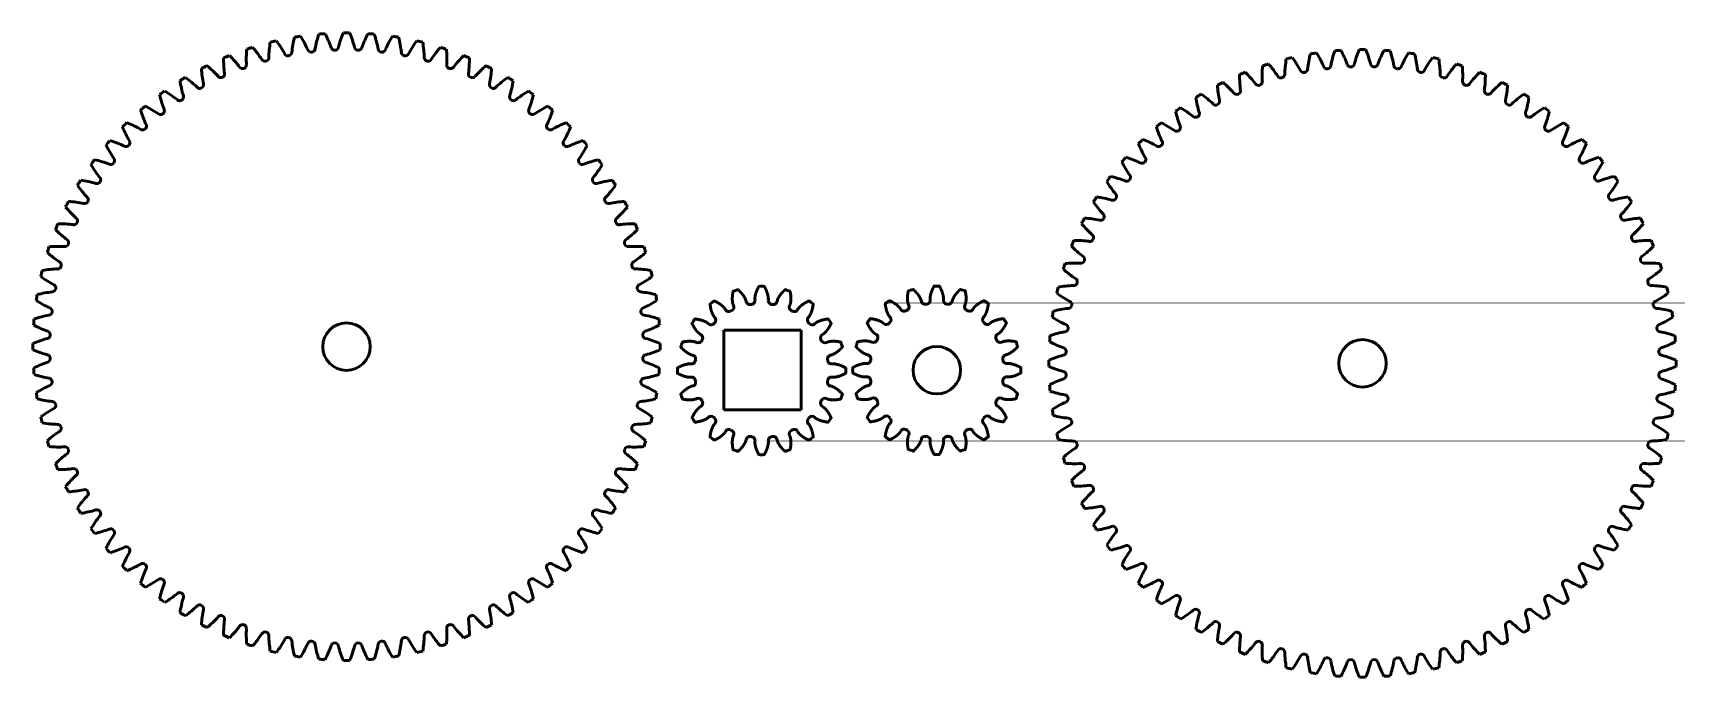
# Model space of a CAD drawing. Header units: millimetres. Extents: x 30 to 137, y 235 to 277.
import ezdxf

# ---------------------------------------------------------------- set-up
doc = ezdxf.new("R2010")
doc.units = ezdxf.units.MM
doc.header["$LTSCALE"] = 0.75
doc.layers.add('Visible', color=7, linetype='Continuous', lineweight=50)

msp = doc.modelspace()

# ---------------------------------------------------------------- linework, layer by layer
at = {"layer": 'Visible'}
for p, q in [((75.34, 258.85), (75.37, 258.78)), ((76.19, 259.04), (76.17, 259.12)), ((76.76, 259.21), (76.77, 259.13)), ((77.63, 259.13), (77.64, 259.21)), ((78.23, 259.12), (78.21, 259.04)), ((79.03, 258.78), (79.06, 258.85)), ((86.78, 258.87), (86.82, 258.79)), ((87.64, 259.06), (87.62, 259.14)), ((88.21, 259.23), (88.22, 259.15)), ((89.08, 259.15), (89.09, 259.23)), ((89.68, 259.14), (89.66, 259.06)), ((90.48, 258.79), (90.51, 258.87)), ((74.09, 258.06), (74.15, 258)), ((74.84, 258.51), (74.8, 258.58)), ((79.59, 258.58), (79.55, 258.51)), ((80.25, 258), (80.3, 258.06)), ((85.54, 258.08), (85.6, 258.02)), ((86.29, 258.53), (86.25, 258.6)), ((91.04, 258.6), (91, 258.53)), ((91.7, 258.02), (91.75, 258.08)), ((73.16, 256.93), (73.22, 256.89)), ((73.73, 257.59), (73.67, 257.64)), ((74.74, 257.17), (79.79, 257.17)), ((74.74, 251.97), (74.74, 257.17)), ((79.79, 257.17), (79.79, 251.97)), ((80.72, 257.64), (80.66, 257.59)), ((81.17, 256.89), (81.24, 256.93)), ((84.6, 256.95), (84.67, 256.91)), ((85.18, 257.61), (85.12, 257.66)), ((92.17, 257.66), (92.11, 257.61)), ((92.62, 256.91), (92.69, 256.95)), ((72.96, 256.37), (72.88, 256.4)), ((81.51, 256.4), (81.44, 256.37)), ((84.41, 256.39), (84.33, 256.42)), ((92.96, 256.42), (92.89, 256.39)), ((72.6, 254.97), (72.52, 254.97)), ((72.61, 255.56), (72.69, 255.55)), ((81.7, 255.55), (81.78, 255.56)), ((81.88, 254.97), (81.79, 254.97)), ((84.05, 254.99), (83.97, 254.99)), ((84.06, 255.58), (84.14, 255.57)), ((93.15, 255.57), (93.23, 255.58)), ((93.33, 254.99), (93.24, 254.99)), ((72.52, 254.1), (72.6, 254.11)), ((72.69, 253.53), (72.61, 253.51)), ((81.78, 253.51), (81.7, 253.53)), ((81.79, 254.11), (81.88, 254.1)), ((83.97, 254.12), (84.05, 254.12)), ((84.14, 253.54), (84.06, 253.53)), ((93.23, 253.53), (93.15, 253.54)), ((93.24, 254.12), (93.33, 254.12)), ((72.88, 252.67), (72.96, 252.71)), ((81.44, 252.71), (81.51, 252.67)), ((84.33, 252.69), (84.41, 252.72)), ((92.89, 252.72), (92.96, 252.69)), ((73.22, 252.18), (73.16, 252.14)), ((73.67, 251.43), (73.73, 251.49)), ((79.79, 251.97), (74.74, 251.97)), ((80.66, 251.49), (80.72, 251.43)), ((81.24, 252.14), (81.17, 252.18)), ((84.67, 252.2), (84.6, 252.16)), ((85.12, 251.45), (85.18, 251.5)), ((92.11, 251.5), (92.17, 251.45)), ((92.69, 252.16), (92.62, 252.2)), ((74.15, 251.07), (74.09, 251.01)), ((74.8, 250.49), (74.84, 250.56)), ((75.37, 250.3), (75.34, 250.22)), ((79.06, 250.22), (79.03, 250.3)), ((79.55, 250.56), (79.59, 250.49)), ((80.3, 251.01), (80.25, 251.07)), ((85.6, 251.09), (85.54, 251.03)), ((86.25, 250.51), (86.29, 250.58)), ((86.82, 250.32), (86.78, 250.24)), ((90.51, 250.24), (90.48, 250.32)), ((91, 250.58), (91.04, 250.51)), ((91.75, 251.03), (91.7, 251.09)), ((76.17, 249.95), (76.19, 250.03)), ((76.77, 249.94), (76.76, 249.86)), ((77.64, 249.86), (77.63, 249.94)), ((78.21, 250.03), (78.23, 249.95)), ((87.62, 249.97), (87.64, 250.05)), ((88.22, 249.96), (88.21, 249.88)), ((89.09, 249.88), (89.08, 249.96)), ((89.66, 250.05), (89.68, 249.97))]:
    msp.add_line(p, q, dxfattribs=at)
at = {"layer": 'Visible', "extrusion": (0, 0, -1)}
for centre in [(-50.07, 256.1), (-88.65, 254.56), (-116.47, 255.01)]:
    msp.add_circle(centre, 1.55, dxfattribs=at)
at = {"layer": 'Visible'}
for centre, radius, start, end in [((50.07, 256.1), 20.5, 102.9418, 104.0582), ((40, 271.98), 6.85, 28.336, 36.7699), ((53.31, 274.62), 6.85, 165.7301, 174.164), ((50.07, 256.1), 20.5, 98.4418, 99.5582), ((41.27, 272.72), 6.85, 23.836, 32.2699), ((54.75, 274.31), 6.85, 161.2301, 169.664), ((50.07, 256.1), 20.5, 93.9418, 95.0582), ((42.6, 273.36), 6.85, 19.336, 27.7699), ((56.16, 273.89), 6.85, 156.7301, 165.164), ((50.07, 256.1), 20.5, 89.4418, 90.5582), ((43.98, 273.89), 6.85, 14.836, 23.2699), ((57.54, 273.36), 6.85, 152.2301, 160.664), ((50.07, 256.1), 20.5, 84.9418, 86.0582), ((45.4, 274.31), 6.85, 10.336, 18.7699), ((58.87, 272.72), 6.85, 147.7301, 156.164), ((50.07, 256.1), 20.5, 80.4418, 81.5582), ((46.84, 274.62), 6.85, 5.836, 14.2699), ((60.15, 271.98), 6.85, 143.2301, 151.664), ((50.07, 256.1), 20.5, 75.9418, 77.0582), ((50.07, 256.1), 20.5, 111.9418, 113.0582), ((48.89, 274.87), 6.85, 179.2301, 187.664), ((37.64, 270.21), 6.85, 37.336, 45.7699), ((50.37, 274.9), 6.85, 174.7301, 183.164), ((50.07, 256.1), 20.5, 107.4418, 108.5582), ((38.78, 271.14), 6.85, 32.836, 41.2699), ((44.75, 274.99), 0.25, 285.7488, 359.0171), ((51.84, 274.82), 6.85, 170.2301, 178.664), ((46.24, 275.34), 0.25, 207.9829, 281.2512), ((46.24, 275.35), 0.25, 281.2488, 354.5171), ((50.07, 256.1), 19.37, 101.2488, 101.2512), ((47.77, 275.59), 0.25, 203.4829, 276.7512), ((50.07, 256.1), 19.37, 96.7488, 96.7512), ((47.77, 275.59), 0.25, 276.7488, 350.0171), ((49.3, 275.71), 0.25, 198.9829, 272.2512), ((49.3, 275.71), 0.25, 272.2488, 345.5171), ((50.07, 256.1), 19.37, 92.2488, 92.2512), ((50.84, 275.71), 0.25, 194.4829, 267.7512), ((50.84, 275.71), 0.25, 267.7488, 341.0171), ((50.07, 256.1), 19.37, 87.7488, 87.7512), ((52.38, 275.59), 0.25, 189.9829, 263.2512), ((52.38, 275.59), 0.25, 263.2488, 336.5171), ((50.07, 256.1), 19.37, 83.2488, 83.2512), ((53.9, 275.35), 0.25, 185.4829, 258.7512), ((53.9, 275.34), 0.25, 258.7488, 332.0171), ((50.07, 256.1), 19.37, 78.7488, 78.7512), ((48.3, 274.82), 6.85, 1.336, 9.7699), ((55.4, 274.99), 0.25, 180.9829, 254.2512), ((61.36, 271.14), 6.85, 138.7301, 147.164), ((50.07, 256.1), 20.5, 71.4418, 72.5582), ((49.78, 274.9), 6.85, 356.836, 5.2699), ((62.51, 270.21), 6.85, 134.2301, 142.664), ((50.07, 256.1), 20.5, 66.9418, 68.0582), ((51.25, 274.87), 6.85, 352.336, 0.7699), ((116.47, 255.01), 20.5, 102.9418, 104.0582), ((106.39, 270.89), 6.85, 28.336, 36.7699), ((119.7, 273.54), 6.85, 165.7301, 174.164), ((116.47, 255.01), 20.5, 98.4418, 99.5582), ((107.67, 271.63), 6.85, 23.836, 32.2699), ((121.14, 273.22), 6.85, 161.2301, 169.664), ((116.47, 255.01), 20.5, 93.9418, 95.0582), ((109, 272.27), 6.85, 19.336, 27.7699), ((122.56, 272.8), 6.85, 156.7301, 165.164), ((116.47, 255.01), 20.5, 89.4418, 90.5582), ((110.38, 272.8), 6.85, 14.836, 23.2699), ((123.94, 272.27), 6.85, 152.2301, 160.664), ((116.47, 255.01), 20.5, 84.9418, 86.0582), ((111.79, 273.22), 6.85, 10.336, 18.7699), ((125.27, 271.63), 6.85, 147.7301, 156.164), ((116.47, 255.01), 20.5, 80.4418, 81.5582), ((113.24, 273.54), 6.85, 5.836, 14.2699), ((126.54, 270.89), 6.85, 143.2301, 151.664), ((116.47, 255.01), 20.5, 75.9418, 77.0582), ((50.07, 256.1), 20.5, 116.4418, 117.5582), ((47.42, 274.72), 6.85, 183.7301, 192.164), ((36.57, 269.19), 6.85, 41.836, 50.2699), ((41.86, 273.92), 0.25, 294.7488, 8.0171), ((43.28, 274.51), 0.25, 216.9829, 290.2512), ((43.28, 274.51), 0.25, 290.2488, 3.5171), ((50.07, 256.1), 19.37, 110.2488, 110.2512), ((44.75, 274.99), 0.25, 212.4829, 285.7512), ((50.07, 256.1), 19.37, 105.7488, 105.7512), ((55.4, 274.99), 0.25, 254.2488, 327.5171), ((50.07, 256.1), 19.37, 74.2488, 74.2512), ((56.86, 274.51), 0.25, 176.4829, 249.7512), ((56.87, 274.51), 0.25, 249.7488, 323.0171), ((50.07, 256.1), 19.37, 69.7488, 69.7512), ((58.29, 273.92), 0.25, 171.9829, 245.2512), ((63.58, 269.19), 6.85, 129.7301, 138.164), ((50.07, 256.1), 20.5, 62.4418, 63.5582), ((52.72, 274.72), 6.85, 347.836, 356.2699), ((116.47, 255.01), 20.5, 111.9418, 113.0582), ((115.29, 273.78), 6.85, 179.2301, 187.664), ((104.03, 269.12), 6.85, 37.336, 45.7699), ((116.76, 273.81), 6.85, 174.7301, 183.164), ((116.47, 255.01), 20.5, 107.4418, 108.5582), ((105.18, 270.05), 6.85, 32.836, 41.2699), ((111.14, 273.9), 0.25, 285.7488, 359.0171), ((118.24, 273.73), 6.85, 170.2301, 178.664), ((112.64, 274.26), 0.25, 207.9829, 281.2512), ((112.64, 274.26), 0.25, 281.2488, 354.5171), ((116.47, 255.01), 19.37, 101.2488, 101.2512), ((114.16, 274.5), 0.25, 203.4829, 276.7512), ((114.16, 274.5), 0.25, 276.7488, 350.0171), ((116.47, 255.01), 19.37, 96.7488, 96.7512), ((115.7, 274.62), 0.25, 198.9829, 272.2512), ((115.7, 274.62), 0.25, 272.2488, 345.5171), ((116.47, 255.01), 19.37, 92.2488, 92.2512), ((117.24, 274.62), 0.25, 194.4829, 267.7512), ((117.24, 274.62), 0.25, 267.7488, 341.0171), ((116.47, 255.01), 19.37, 87.7488, 87.7512), ((118.77, 274.5), 0.25, 189.9829, 263.2512), ((116.47, 255.01), 19.37, 83.2488, 83.2512), ((118.78, 274.5), 0.25, 263.2488, 336.5171), ((120.3, 274.26), 0.25, 185.4829, 258.7512), ((120.3, 274.26), 0.25, 258.7488, 332.0171), ((116.47, 255.01), 19.37, 78.7488, 78.7512), ((114.7, 273.73), 6.85, 1.336, 9.7699), ((121.79, 273.9), 0.25, 180.9829, 254.2512), ((127.76, 270.05), 6.85, 138.7301, 147.164), ((116.47, 255.01), 20.5, 71.4418, 72.5582), ((116.17, 273.81), 6.85, 356.836, 5.2699), ((128.91, 269.12), 6.85, 134.2301, 142.664), ((116.47, 255.01), 20.5, 66.9418, 68.0582), ((117.65, 273.78), 6.85, 352.336, 0.7699), ((50.07, 256.1), 20.5, 125.4418, 126.5582), ((34.69, 266.91), 6.85, 50.836, 59.2699), ((50.07, 256.1), 20.5, 120.9418, 122.0582), ((45.97, 274.45), 6.85, 188.2301, 196.664), ((35.58, 268.09), 6.85, 46.336, 54.7699), ((40.48, 273.22), 0.25, 225.9829, 299.2512), ((40.48, 273.22), 0.25, 299.2488, 12.5171), ((50.07, 256.1), 19.37, 119.2488, 119.2512), ((41.86, 273.92), 0.25, 221.4829, 294.7512), ((50.07, 256.1), 19.37, 114.7488, 114.7512), ((58.29, 273.92), 0.25, 245.2488, 318.5171), ((50.07, 256.1), 19.37, 65.2488, 65.2512), ((59.66, 273.22), 0.25, 167.4829, 240.7512), ((59.66, 273.22), 0.25, 240.7488, 314.0171), ((50.07, 256.1), 19.37, 60.7488, 60.7512), ((64.56, 268.09), 6.85, 125.2301, 133.664), ((50.07, 256.1), 20.5, 57.9418, 59.0582), ((54.18, 274.45), 6.85, 343.336, 351.7699), ((65.46, 266.91), 6.85, 120.7301, 129.164), ((50.07, 256.1), 20.5, 53.4418, 54.5582), ((116.47, 255.01), 20.5, 116.4418, 117.5582), ((113.82, 273.63), 6.85, 183.7301, 192.164), ((102.96, 268.1), 6.85, 41.836, 50.2699), ((108.25, 272.83), 0.25, 294.7488, 8.0171), ((109.68, 273.42), 0.25, 216.9829, 290.2512), ((109.68, 273.42), 0.25, 290.2488, 3.5171), ((116.47, 255.01), 19.37, 110.2488, 110.2512), ((111.14, 273.9), 0.25, 212.4829, 285.7512), ((116.47, 255.01), 19.37, 105.7488, 105.7512), ((121.8, 273.9), 0.25, 254.2488, 327.5171), ((116.47, 255.01), 19.37, 74.2488, 74.2512), ((123.26, 273.42), 0.25, 176.4829, 249.7512), ((123.26, 273.42), 0.25, 249.7488, 323.0171), ((116.47, 255.01), 19.37, 69.7488, 69.7512), ((124.68, 272.83), 0.25, 171.9829, 245.2512), ((129.97, 268.1), 6.85, 129.7301, 138.164), ((116.47, 255.01), 20.5, 62.4418, 63.5582), ((119.12, 273.63), 6.85, 347.836, 356.2699), ((50.07, 256.1), 20.5, 129.9418, 131.0582), ((33.88, 265.67), 6.85, 55.336, 63.7699), ((44.54, 274.07), 6.85, 192.7301, 201.164), ((39.17, 272.41), 0.25, 230.4829, 303.7512), ((39.17, 272.41), 0.25, 303.7488, 17.0171), ((50.07, 256.1), 19.37, 123.7488, 123.7512), ((60.98, 272.41), 0.25, 162.9829, 236.2512), ((60.98, 272.41), 0.25, 236.2488, 309.5171), ((50.07, 256.1), 19.37, 56.2488, 56.2512), ((55.6, 274.07), 6.85, 338.836, 347.2699), ((66.26, 265.67), 6.85, 116.2301, 124.664), ((50.07, 256.1), 20.5, 48.9418, 50.0582), ((116.47, 255.01), 20.5, 120.9418, 122.0582), ((112.36, 273.36), 6.85, 188.2301, 196.664), ((101.98, 267), 6.85, 46.336, 54.7699), ((106.88, 272.13), 0.25, 225.9829, 299.2512), ((106.88, 272.13), 0.25, 299.2488, 12.5171), ((116.47, 255.01), 19.37, 119.2488, 119.2512), ((108.25, 272.83), 0.25, 221.4829, 294.7512), ((116.47, 255.01), 19.37, 114.7488, 114.7512), ((124.68, 272.83), 0.25, 245.2488, 318.5171), ((116.47, 255.01), 19.37, 65.2488, 65.2512), ((126.06, 272.13), 0.25, 167.4829, 240.7512), ((116.47, 255.01), 19.37, 60.7488, 60.7512), ((126.06, 272.13), 0.25, 240.7488, 314.0171), ((130.96, 267), 6.85, 125.2301, 133.664), ((116.47, 255.01), 20.5, 57.9418, 59.0582), ((120.57, 273.36), 6.85, 343.336, 351.7699), ((50.07, 256.1), 20.5, 134.4418, 135.5582), ((33.18, 264.37), 6.85, 59.836, 68.2699), ((43.15, 273.58), 6.85, 197.2301, 205.664), ((37.92, 271.51), 0.25, 234.9829, 308.2512), ((37.92, 271.51), 0.25, 308.2488, 21.5171), ((50.07, 256.1), 19.37, 128.2488, 128.2512), ((62.22, 271.51), 0.25, 158.4829, 231.7512), ((62.22, 271.51), 0.25, 231.7488, 305.0171), ((50.07, 256.1), 19.37, 51.7488, 51.7512), ((57, 273.58), 6.85, 334.336, 342.7699), ((66.96, 264.37), 6.85, 111.7301, 120.164), ((50.07, 256.1), 20.5, 44.4418, 45.5582), ((116.47, 255.01), 20.5, 129.9418, 131.0582), ((100.28, 264.58), 6.85, 55.336, 63.7699), ((116.47, 255.01), 20.5, 125.4418, 126.5582), ((110.94, 272.98), 6.85, 192.7301, 201.164), ((101.08, 265.82), 6.85, 50.836, 59.2699), ((105.56, 271.33), 0.25, 230.4829, 303.7512), ((105.57, 271.33), 0.25, 303.7488, 17.0171), ((116.47, 255.01), 19.37, 123.7488, 123.7512), ((127.37, 271.33), 0.25, 162.9829, 236.2512), ((127.37, 271.33), 0.25, 236.2488, 309.5171), ((116.47, 255.01), 19.37, 56.2488, 56.2512), ((131.85, 265.82), 6.85, 120.7301, 129.164), ((116.47, 255.01), 20.5, 53.4418, 54.5582), ((122, 272.98), 6.85, 338.836, 347.2699), ((132.66, 264.58), 6.85, 116.2301, 124.664), ((116.47, 255.01), 20.5, 48.9418, 50.0582), ((41.8, 272.99), 6.85, 201.7301, 210.164), ((36.75, 270.51), 0.25, 239.4829, 312.7512), ((36.75, 270.51), 0.25, 312.7488, 26.0171), ((50.07, 256.1), 19.37, 132.7488, 132.7512), ((63.39, 270.51), 0.25, 153.9829, 227.2512), ((63.39, 270.51), 0.25, 227.2488, 300.5171), ((50.07, 256.1), 19.37, 47.2488, 47.2512), ((58.35, 272.99), 6.85, 329.836, 338.2699), ((116.47, 255.01), 20.5, 134.4418, 135.5582), ((99.58, 263.28), 6.85, 59.836, 68.2699), ((109.54, 272.49), 6.85, 197.2301, 205.664), ((104.32, 270.42), 0.25, 234.9829, 308.2512), ((104.32, 270.42), 0.25, 308.2488, 21.5171), ((116.47, 255.01), 19.37, 128.2488, 128.2512), ((128.62, 270.42), 0.25, 158.4829, 231.7512), ((128.62, 270.42), 0.25, 231.7488, 305.0171), ((116.47, 255.01), 19.37, 51.7488, 51.7512), ((123.39, 272.49), 6.85, 334.336, 342.7699), ((133.36, 263.28), 6.85, 111.7301, 120.164), ((116.47, 255.01), 20.5, 44.4418, 45.5582), ((50.07, 256.1), 20.5, 138.9418, 140.0582), ((40.5, 272.29), 6.85, 206.2301, 214.664), ((32.59, 263.02), 6.85, 64.336, 72.7699), ((35.66, 269.42), 0.25, 243.9829, 317.2512), ((35.66, 269.42), 0.25, 317.2488, 30.5171), ((50.07, 256.1), 19.37, 137.2488, 137.2512), ((64.48, 269.42), 0.25, 149.4829, 222.7512), ((64.48, 269.42), 0.25, 222.7488, 296.0171), ((50.07, 256.1), 19.37, 42.7488, 42.7512), ((67.56, 263.02), 6.85, 107.2301, 115.664), ((59.65, 272.29), 6.85, 325.336, 333.7699), ((50.07, 256.1), 20.5, 39.9418, 41.0582), ((108.19, 271.9), 6.85, 201.7301, 210.164), ((103.15, 269.42), 0.25, 239.4829, 312.7512), ((103.15, 269.42), 0.25, 312.7488, 26.0171), ((116.47, 255.01), 19.37, 132.7488, 132.7512), ((129.79, 269.42), 0.25, 153.9829, 227.2512), ((129.79, 269.42), 0.25, 227.2488, 300.5171), ((116.47, 255.01), 19.37, 47.2488, 47.2512), ((124.74, 271.9), 6.85, 329.836, 338.2699), ((50.07, 256.1), 20.5, 143.4418, 144.5582), ((39.26, 271.48), 6.85, 210.7301, 219.164), ((32.1, 261.63), 6.85, 68.836, 77.2699), ((34.66, 268.25), 0.25, 248.4829, 321.7512), ((34.66, 268.25), 0.25, 321.7488, 35.0171), ((50.07, 256.1), 19.37, 141.7488, 141.7512), ((65.48, 268.25), 0.25, 144.9829, 218.2512), ((65.48, 268.25), 0.25, 218.2488, 291.5171), ((50.07, 256.1), 19.37, 38.2488, 38.2512), ((68.05, 261.63), 6.85, 102.7301, 111.164), ((60.89, 271.48), 6.85, 320.836, 329.2699), ((50.07, 256.1), 20.5, 35.4418, 36.5582), ((116.47, 255.01), 20.5, 138.9418, 140.0582), ((106.89, 271.2), 6.85, 206.2301, 214.664), ((98.98, 261.93), 6.85, 64.336, 72.7699), ((102.06, 268.33), 0.25, 243.9829, 317.2512), ((102.06, 268.33), 0.25, 317.2488, 30.5171), ((116.47, 255.01), 19.37, 137.2488, 137.2512), ((130.88, 268.33), 0.25, 149.4829, 222.7512), ((130.88, 268.33), 0.25, 222.7488, 296.0171), ((116.47, 255.01), 19.37, 42.7488, 42.7512), ((133.95, 261.93), 6.85, 107.2301, 115.664), ((126.04, 271.2), 6.85, 325.336, 333.7699), ((116.47, 255.01), 20.5, 39.9418, 41.0582), ((50.07, 256.1), 20.5, 147.9418, 149.0582), ((38.08, 270.59), 6.85, 215.2301, 223.664), ((31.72, 260.2), 6.85, 73.336, 81.7699), ((33.76, 267), 0.25, 252.9829, 326.2512), ((33.76, 267), 0.25, 326.2488, 39.5171), ((50.07, 256.1), 19.37, 146.2488, 146.2512), ((66.39, 267), 0.25, 140.4829, 213.7512), ((66.39, 267), 0.25, 213.7488, 287.0171), ((50.07, 256.1), 19.37, 33.7488, 33.7512), ((68.43, 260.2), 6.85, 98.2301, 106.664), ((62.06, 270.59), 6.85, 316.336, 324.7699), ((50.07, 256.1), 20.5, 30.9418, 32.0582), ((116.47, 255.01), 20.5, 143.4418, 144.5582), ((105.65, 270.39), 6.85, 210.7301, 219.164), ((98.49, 260.54), 6.85, 68.836, 77.2699), ((101.06, 267.16), 0.25, 248.4829, 321.7512), ((101.06, 267.16), 0.25, 321.7488, 35.0171), ((116.47, 255.01), 19.37, 141.7488, 141.7512), ((131.88, 267.16), 0.25, 144.9829, 218.2512), ((131.88, 267.16), 0.25, 218.2488, 291.5171), ((116.47, 255.01), 19.37, 38.2488, 38.2512), ((134.44, 260.54), 6.85, 102.7301, 111.164), ((127.28, 270.39), 6.85, 320.836, 329.2699), ((116.47, 255.01), 20.5, 35.4418, 36.5582), ((50.07, 256.1), 20.5, 152.4418, 153.5582), ((31.45, 258.75), 6.85, 77.836, 86.2699), ((32.95, 265.69), 0.25, 257.4829, 330.7512), ((32.95, 265.69), 0.25, 330.7488, 44.0171), ((50.07, 256.1), 19.37, 150.7488, 150.7512), ((67.19, 265.69), 0.25, 135.9829, 209.2512), ((67.2, 265.69), 0.25, 209.2488, 282.5171), ((50.07, 256.1), 19.37, 29.2488, 29.2512), ((68.69, 258.75), 6.85, 93.7301, 102.164), ((50.07, 256.1), 20.5, 26.4418, 27.5582), ((116.47, 255.01), 20.5, 147.9418, 149.0582), ((104.48, 269.5), 6.85, 215.2301, 223.664), ((98.11, 259.11), 6.85, 73.336, 81.7699), ((100.15, 265.91), 0.25, 252.9829, 326.2512), ((100.15, 265.91), 0.25, 326.2488, 39.5171), ((116.47, 255.01), 19.37, 146.2488, 146.2512), ((132.79, 265.91), 0.25, 140.4829, 213.7512), ((132.79, 265.91), 0.25, 213.7488, 287.0171), ((116.47, 255.01), 19.37, 33.7488, 33.7512), ((134.82, 259.11), 6.85, 98.2301, 106.664), ((128.46, 269.5), 6.85, 316.336, 324.7699), ((116.47, 255.01), 20.5, 30.9418, 32.0582), ((36.98, 269.6), 6.85, 219.7301, 228.164), ((32.25, 264.31), 0.25, 261.9829, 335.2512), ((32.25, 264.31), 0.25, 335.2488, 48.5171), ((50.07, 256.1), 19.37, 155.2488, 155.2512), ((67.89, 264.31), 0.25, 131.4829, 204.7512), ((67.89, 264.31), 0.25, 204.7488, 278.0171), ((50.07, 256.1), 19.37, 24.7488, 24.7512), ((63.16, 269.6), 6.85, 311.836, 320.2699), ((116.47, 255.01), 20.5, 152.4418, 153.5582), ((97.85, 257.66), 6.85, 77.836, 86.2699), ((99.35, 264.6), 0.25, 257.4829, 330.7512), ((99.35, 264.6), 0.25, 330.7488, 44.0171), ((116.47, 255.01), 19.37, 150.7488, 150.7512), ((133.59, 264.6), 0.25, 135.9829, 209.2512), ((116.47, 255.01), 19.37, 29.2488, 29.2512), ((133.59, 264.6), 0.25, 209.2488, 282.5171), ((135.09, 257.66), 6.85, 93.7301, 102.164), ((116.47, 255.01), 20.5, 26.4418, 27.5582), ((50.07, 256.1), 20.5, 156.9418, 158.0582), ((35.96, 268.53), 6.85, 224.2301, 232.664), ((31.3, 257.28), 6.85, 82.336, 90.7699), ((68.84, 257.28), 6.85, 89.2301, 97.664), ((64.18, 268.53), 6.85, 307.336, 315.7699), ((50.07, 256.1), 20.5, 21.9418, 23.0582), ((103.38, 268.51), 6.85, 219.7301, 228.164), ((98.65, 263.22), 0.25, 335.2488, 48.5171), ((116.47, 255.01), 19.37, 155.2488, 155.2512), ((134.29, 263.22), 0.25, 131.4829, 204.7512), ((116.47, 255.01), 19.37, 24.7488, 24.7512), ((129.56, 268.51), 6.85, 311.836, 320.2699), ((50.07, 256.1), 20.5, 161.4418, 162.5582), ((35.03, 267.39), 6.85, 228.7301, 237.164), ((31.27, 255.8), 6.85, 86.836, 95.2699), ((31.66, 262.89), 0.25, 266.4829, 339.7512), ((31.66, 262.89), 0.25, 339.7488, 53.0171), ((50.07, 256.1), 19.37, 159.7488, 159.7512), ((68.48, 262.89), 0.25, 126.9829, 200.2512), ((68.48, 262.89), 0.25, 200.2488, 273.5171), ((50.07, 256.1), 19.37, 20.2488, 20.2512), ((68.88, 255.8), 6.85, 84.7301, 93.164), ((65.11, 267.39), 6.85, 302.836, 311.2699), ((50.07, 256.1), 20.5, 17.4418, 18.5582), ((116.47, 255.01), 20.5, 156.9418, 158.0582), ((102.36, 267.44), 6.85, 224.2301, 232.664), ((97.7, 256.19), 6.85, 82.336, 90.7699), ((98.65, 263.22), 0.25, 261.9829, 335.2512), ((134.29, 263.22), 0.25, 204.7488, 278.0171), ((135.24, 256.19), 6.85, 89.2301, 97.664), ((130.58, 267.44), 6.85, 307.336, 315.7699), ((116.47, 255.01), 20.5, 21.9418, 23.0582), ((50.07, 256.1), 20.5, 165.9418, 167.0582), ((31.35, 254.33), 6.85, 91.336, 99.7699), ((31.18, 261.42), 0.25, 270.9829, 344.2512), ((31.18, 261.42), 0.25, 344.2488, 57.5171), ((50.07, 256.1), 19.37, 164.2488, 164.2512), ((68.96, 261.42), 0.25, 122.4829, 195.7512), ((68.96, 261.42), 0.25, 195.7488, 269.0171), ((50.07, 256.1), 19.37, 15.7488, 15.7512), ((68.8, 254.33), 6.85, 80.2301, 88.664), ((50.07, 256.1), 20.5, 12.9418, 14.0582), ((116.47, 255.01), 20.5, 161.4418, 162.5582), ((101.43, 266.3), 6.85, 228.7301, 237.164), ((97.66, 254.71), 6.85, 86.836, 95.2699), ((98.06, 261.8), 0.25, 266.4829, 339.7512), ((98.06, 261.8), 0.25, 339.7488, 53.0171), ((116.47, 255.01), 19.37, 159.7488, 159.7512), ((134.88, 261.8), 0.25, 126.9829, 200.2512), ((134.88, 261.8), 0.25, 200.2488, 273.5171), ((116.47, 255.01), 19.37, 20.2488, 20.2512), ((135.27, 254.71), 6.85, 84.7301, 93.164), ((131.51, 266.3), 6.85, 302.836, 311.2699), ((116.47, 255.01), 20.5, 17.4418, 18.5582), ((34.19, 266.17), 6.85, 233.2301, 241.664), ((30.83, 259.93), 0.25, 348.7488, 62.0171), ((69.32, 259.93), 0.25, 117.9829, 191.2512), ((65.95, 266.17), 6.85, 298.336, 306.7699), ((77.2, 254.54), 5.5, 88.1903, 91.8097), ((88.65, 254.56), 5.5, 88.1903, 91.8097), ((116.47, 255.01), 20.5, 165.9418, 167.0582), ((97.74, 253.24), 6.85, 91.336, 99.7699), ((97.58, 260.33), 0.25, 270.9829, 344.2512), ((97.58, 260.34), 0.25, 344.2488, 57.5171), ((116.47, 255.01), 19.37, 164.2488, 164.2512), ((135.36, 260.34), 0.25, 122.4829, 195.7512), ((135.36, 260.33), 0.25, 195.7488, 269.0171), ((116.47, 255.01), 19.37, 15.7488, 15.7512), ((135.19, 253.24), 6.85, 80.2301, 88.664), ((116.47, 255.01), 20.5, 12.9418, 14.0582), ((50.07, 256.1), 20.5, 170.4418, 171.5582), ((33.45, 264.9), 6.85, 237.7301, 246.164), ((31.55, 252.86), 6.85, 95.836, 104.2699), ((30.82, 259.93), 0.25, 275.4829, 348.7512), ((50.07, 256.1), 19.37, 168.7488, 168.7512), ((69.32, 259.93), 0.25, 191.2488, 264.5171), ((50.07, 256.1), 19.37, 11.2488, 11.2512), ((68.6, 252.86), 6.85, 75.7301, 84.164), ((66.69, 264.9), 6.85, 293.836, 302.2699), ((50.07, 256.1), 20.5, 8.4418, 9.5582), ((77.2, 254.54), 5.5, 124.1903, 127.8097), ((77.2, 254.54), 5.5, 106.1903, 109.8097), ((76.43, 259.1), 0.25, 192.727, 279.5458), ((77.2, 254.54), 4.37, 98.4542, 99.5458), ((76.52, 259.11), 0.25, 278.4542, 5.273), ((77.88, 259.11), 0.25, 174.727, 261.5458), ((77.2, 254.54), 4.37, 80.4542, 81.5458), ((77.96, 259.1), 0.25, 260.4542, 347.273), ((77.2, 254.54), 5.5, 70.1903, 73.8097), ((77.2, 254.54), 5.5, 52.1903, 55.8097), ((88.65, 254.56), 5.5, 124.1903, 127.8097), ((88.65, 254.56), 5.5, 106.1903, 109.8097), ((87.88, 259.12), 0.25, 192.727, 279.5458), ((88.65, 254.56), 4.37, 98.4542, 99.5458), ((87.97, 259.13), 0.25, 278.4542, 5.273), ((89.33, 259.13), 0.25, 174.727, 261.5458), ((88.65, 254.56), 4.37, 80.4542, 81.5458), ((89.41, 259.12), 0.25, 260.4542, 347.273), ((88.65, 254.56), 5.5, 70.1903, 73.8097), ((88.65, 254.56), 5.5, 52.1903, 55.8097), ((100.59, 265.08), 6.85, 233.2301, 241.664), ((97.22, 258.84), 0.25, 348.7488, 62.0171), ((135.72, 258.84), 0.25, 117.9829, 191.2512), ((132.35, 265.08), 6.85, 298.336, 306.7699), ((50.07, 256.1), 20.5, 174.9418, 176.0582), ((31.86, 251.42), 6.85, 100.336, 108.7699), ((30.58, 258.4), 0.25, 279.9829, 353.2512), ((30.58, 258.4), 0.25, 353.2488, 66.5171), ((50.07, 256.1), 19.37, 173.2488, 173.2512), ((69.56, 258.4), 0.25, 113.4829, 186.7512), ((50.07, 256.1), 19.37, 6.7488, 6.7512), ((69.56, 258.4), 0.25, 186.7488, 260.0171), ((68.29, 251.42), 6.85, 71.2301, 79.664), ((50.07, 256.1), 20.5, 3.9418, 5.0582), ((77.2, 254.54), 5.5, 142.1903, 145.8097), ((73.96, 257.84), 0.25, 314.4542, 41.273), ((75.06, 258.64), 0.25, 210.727, 297.5458), ((77.2, 254.54), 4.37, 116.4542, 117.5458), ((75.14, 258.68), 0.25, 296.4542, 23.273), ((79.26, 258.68), 0.25, 156.727, 243.5458), ((77.2, 254.54), 4.37, 62.4542, 63.5458), ((79.34, 258.64), 0.25, 242.4542, 329.273), ((80.44, 257.84), 0.25, 138.727, 225.5458), ((77.2, 254.54), 5.5, 34.1903, 37.8097), ((88.65, 254.56), 5.5, 142.1903, 145.8097), ((85.41, 257.86), 0.25, 314.4542, 41.273), ((86.51, 258.66), 0.25, 210.727, 297.5458), ((88.65, 254.56), 4.37, 116.4542, 117.5458), ((86.59, 258.7), 0.25, 296.4542, 23.273), ((90.71, 258.7), 0.25, 156.727, 243.5458), ((88.65, 254.56), 4.37, 62.4542, 63.5458), ((90.79, 258.66), 0.25, 242.4542, 329.273), ((91.89, 257.86), 0.25, 138.727, 225.5458), ((88.65, 254.56), 5.5, 34.1903, 37.8097), ((116.47, 255.01), 20.5, 170.4418, 171.5582), ((99.85, 263.81), 6.85, 237.7301, 246.164), ((97.94, 251.78), 6.85, 95.836, 104.2699), ((97.22, 258.84), 0.25, 275.4829, 348.7512), ((116.47, 255.01), 19.37, 168.7488, 168.7512), ((135.72, 258.84), 0.25, 191.2488, 264.5171), ((116.47, 255.01), 19.37, 11.2488, 11.2512), ((135, 251.78), 6.85, 75.7301, 84.164), ((133.09, 263.81), 6.85, 293.836, 302.2699), ((116.47, 255.01), 20.5, 8.4418, 9.5582), ((32.81, 263.57), 6.85, 242.2301, 250.664), ((30.46, 256.87), 0.25, 284.4829, 357.7512), ((30.46, 256.87), 0.25, 357.7488, 71.0171), ((50.07, 256.1), 19.37, 177.7488, 177.7512), ((69.68, 256.87), 0.25, 108.9829, 182.2512), ((50.07, 256.1), 19.37, 2.2488, 2.2512), ((69.68, 256.87), 0.25, 182.2488, 255.5171), ((67.33, 263.57), 6.85, 289.336, 297.7699), ((73.1, 256.67), 0.25, 332.4542, 59.273), ((73.9, 257.77), 0.25, 228.727, 315.5458), ((77.2, 254.54), 4.37, 134.4542, 135.5458), ((77.2, 254.54), 4.37, 44.4542, 45.5458), ((80.5, 257.77), 0.25, 224.4542, 311.273), ((81.3, 256.67), 0.25, 120.727, 207.5458), ((84.55, 256.69), 0.25, 332.4542, 59.273), ((85.35, 257.79), 0.25, 228.727, 315.5458), ((88.65, 254.56), 4.37, 134.4542, 135.5458), ((88.65, 254.56), 4.37, 44.4542, 45.5458), ((91.95, 257.79), 0.25, 224.4542, 311.273), ((92.75, 256.69), 0.25, 120.727, 207.5458), ((116.47, 255.01), 20.5, 174.9418, 176.0582), ((98.25, 250.33), 6.85, 100.336, 108.7699), ((96.98, 257.31), 0.25, 279.9829, 353.2512), ((96.98, 257.32), 0.25, 353.2488, 66.5171), ((116.47, 255.01), 19.37, 173.2488, 173.2512), ((135.96, 257.32), 0.25, 113.4829, 186.7512), ((116.47, 255.01), 19.37, 6.7488, 6.7512), ((135.96, 257.31), 0.25, 186.7488, 260.0171), ((134.68, 250.33), 6.85, 71.2301, 79.664), ((116.47, 255.01), 20.5, 3.9418, 5.0582), ((32.28, 250.01), 6.85, 104.836, 113.2699), ((50.07, 256.1), 20.5, 179.4418, 180.5582), ((32.28, 262.19), 6.85, 246.7301, 255.164), ((67.87, 250.01), 6.85, 66.7301, 75.164), ((67.87, 262.19), 6.85, 284.836, 293.2699), ((50.07, 256.1), 20.5, 359.4418, 0.5582), ((77.2, 254.54), 5.5, 160.1903, 163.8097), ((73.06, 256.6), 0.25, 246.727, 333.5458), ((77.2, 254.54), 4.37, 152.4542, 153.5458), ((77.2, 254.54), 4.37, 26.4542, 27.5458), ((81.34, 256.6), 0.25, 206.4542, 293.273), ((77.2, 254.54), 5.5, 16.1903, 19.8097), ((88.65, 254.56), 5.5, 160.1903, 163.8097), ((84.51, 256.62), 0.25, 246.727, 333.5458), ((88.65, 254.56), 4.37, 152.4542, 153.5458), ((88.65, 254.56), 4.37, 26.4542, 27.5458), ((92.79, 256.62), 0.25, 206.4542, 293.273), ((88.65, 254.56), 5.5, 16.1903, 19.8097), ((99.21, 262.48), 6.85, 242.2301, 250.664), ((96.86, 255.78), 0.25, 284.4829, 357.7512), ((96.86, 255.78), 0.25, 357.7488, 71.0171), ((116.47, 255.01), 19.37, 177.7488, 177.7512), ((136.08, 255.78), 0.25, 108.9829, 182.2512), ((116.47, 255.01), 19.37, 2.2488, 2.2512), ((136.08, 255.78), 0.25, 182.2488, 255.5171), ((133.73, 262.48), 6.85, 289.336, 297.7699), ((32.81, 248.63), 6.85, 109.336, 117.7699), ((50.07, 256.1), 20.5, 183.9418, 185.0582), ((30.46, 255.33), 0.25, 2.2488, 75.5171), ((30.46, 255.33), 0.25, 288.9829, 2.2512), ((50.07, 256.1), 19.37, 182.2488, 182.2512), ((69.68, 255.33), 0.25, 104.4829, 177.7512), ((69.68, 255.33), 0.25, 177.7488, 251.0171), ((50.07, 256.1), 19.37, 357.7488, 357.7512), ((67.33, 248.63), 6.85, 62.2301, 70.664), ((50.07, 256.1), 20.5, 354.9418, 356.0582), ((77.2, 254.54), 5.5, 178.1903, 181.8097), ((72.62, 255.22), 0.25, 264.727, 351.5458), ((72.64, 255.3), 0.25, 350.4542, 77.273), ((77.2, 254.54), 4.37, 170.4542, 171.5458), ((81.76, 255.3), 0.25, 102.727, 189.5458), ((77.2, 254.54), 4.37, 8.4542, 9.5458), ((81.77, 255.22), 0.25, 188.4542, 275.273), ((77.2, 254.54), 5.5, 358.1903, 1.8097), ((88.65, 254.56), 5.5, 178.1903, 181.8097), ((84.07, 255.24), 0.25, 264.727, 351.5458), ((84.09, 255.32), 0.25, 350.4542, 77.273), ((88.65, 254.56), 4.37, 170.4542, 171.5458), ((93.21, 255.32), 0.25, 102.727, 189.5458), ((88.65, 254.56), 4.37, 8.4542, 9.5458), ((93.22, 255.24), 0.25, 188.4542, 275.273), ((88.65, 254.56), 5.5, 358.1903, 1.8097), ((98.67, 248.92), 6.85, 104.836, 113.2699), ((116.47, 255.01), 20.5, 179.4418, 180.5582), ((98.67, 261.1), 6.85, 246.7301, 255.164), ((134.26, 248.92), 6.85, 66.7301, 75.164), ((134.26, 261.1), 6.85, 284.836, 293.2699), ((116.47, 255.01), 20.5, 359.4418, 0.5582), ((31.86, 260.77), 6.85, 251.2301, 259.664), ((33.45, 247.3), 6.85, 113.836, 122.2699), ((30.58, 253.79), 0.25, 6.7488, 80.0171), ((30.58, 253.79), 0.25, 293.4829, 6.7512), ((50.07, 256.1), 19.37, 186.7488, 186.7512), ((69.56, 253.79), 0.25, 99.9829, 173.2512), ((69.56, 253.79), 0.25, 173.2488, 246.5171), ((50.07, 256.1), 19.37, 353.2488, 353.2512), ((66.69, 247.3), 6.85, 57.7301, 66.164), ((68.29, 260.77), 6.85, 280.336, 288.7699), ((72.62, 253.86), 0.25, 8.4542, 95.273), ((72.64, 253.77), 0.25, 282.727, 9.5458), ((77.2, 254.54), 4.37, 188.4542, 189.5458), ((77.2, 254.54), 4.37, 350.4542, 351.5458), ((81.76, 253.77), 0.25, 170.4542, 257.273), ((81.77, 253.86), 0.25, 84.727, 171.5458), ((84.07, 253.88), 0.25, 8.4542, 95.273), ((84.09, 253.79), 0.25, 282.727, 9.5458), ((88.65, 254.56), 4.37, 188.4542, 189.5458), ((88.65, 254.56), 4.37, 350.4542, 351.5458), ((93.21, 253.79), 0.25, 170.4542, 257.273), ((93.22, 253.88), 0.25, 84.727, 171.5458), ((99.21, 247.54), 6.85, 109.336, 117.7699), ((116.47, 255.01), 20.5, 183.9418, 185.0582), ((96.86, 254.24), 0.25, 2.2488, 75.5171), ((96.86, 254.24), 0.25, 288.9829, 2.2512), ((116.47, 255.01), 19.37, 182.2488, 182.2512), ((136.08, 254.24), 0.25, 104.4829, 177.7512), ((136.08, 254.24), 0.25, 177.7488, 251.0171), ((116.47, 255.01), 19.37, 357.7488, 357.7512), ((133.73, 247.54), 6.85, 62.2301, 70.664), ((116.47, 255.01), 20.5, 354.9418, 356.0582), ((50.07, 256.1), 20.5, 188.4418, 189.5582), ((31.55, 259.33), 6.85, 255.7301, 264.164), ((30.82, 252.27), 0.25, 11.2488, 84.5171), ((69.32, 252.27), 0.25, 95.4829, 168.7512), ((68.6, 259.33), 6.85, 275.836, 284.2699), ((50.07, 256.1), 20.5, 350.4418, 351.5582), ((77.2, 254.54), 5.5, 196.1903, 199.8097), ((73.06, 252.48), 0.25, 26.4542, 113.273), ((73.1, 252.4), 0.25, 300.727, 27.5458), ((77.2, 254.54), 4.37, 206.4542, 207.5458), ((81.3, 252.4), 0.25, 152.4542, 239.273), ((77.2, 254.54), 4.37, 332.4542, 333.5458), ((81.34, 252.48), 0.25, 66.727, 153.5458), ((77.2, 254.54), 5.5, 340.1903, 343.8097), ((88.65, 254.56), 5.5, 196.1903, 199.8097), ((84.51, 252.5), 0.25, 26.4542, 113.273), ((84.55, 252.42), 0.25, 300.727, 27.5458), ((88.65, 254.56), 4.37, 206.4542, 207.5458), ((92.75, 252.42), 0.25, 152.4542, 239.273), ((88.65, 254.56), 4.37, 332.4542, 333.5458), ((92.79, 252.5), 0.25, 66.727, 153.5458), ((88.65, 254.56), 5.5, 340.1903, 343.8097), ((98.25, 259.68), 6.85, 251.2301, 259.664), ((99.85, 246.21), 6.85, 113.836, 122.2699), ((96.98, 252.7), 0.25, 6.7488, 80.0171), ((96.98, 252.7), 0.25, 293.4829, 6.7512), ((116.47, 255.01), 19.37, 186.7488, 186.7512), ((135.96, 252.7), 0.25, 99.9829, 173.2512), ((135.96, 252.7), 0.25, 173.2488, 246.5171), ((116.47, 255.01), 19.37, 353.2488, 353.2512), ((133.09, 246.21), 6.85, 57.7301, 66.164), ((134.68, 259.68), 6.85, 280.336, 288.7699), ((34.19, 246.02), 6.85, 118.336, 126.7699), ((50.07, 256.1), 20.5, 192.9418, 194.0582), ((30.83, 252.27), 0.25, 297.9829, 11.2512), ((50.07, 256.1), 19.37, 191.2488, 191.2512), ((69.32, 252.27), 0.25, 168.7488, 242.0171), ((50.07, 256.1), 19.37, 348.7488, 348.7512), ((65.95, 246.02), 6.85, 53.2301, 61.664), ((50.07, 256.1), 20.5, 345.9418, 347.0582), ((77.2, 254.54), 5.5, 214.1903, 217.8097), ((73.9, 251.3), 0.25, 44.4542, 131.273), ((77.2, 254.54), 4.37, 224.4542, 225.5458), ((73.96, 251.23), 0.25, 318.727, 45.5458), ((80.44, 251.23), 0.25, 134.4542, 221.273), ((77.2, 254.54), 4.37, 314.4542, 315.5458), ((80.5, 251.3), 0.25, 48.727, 135.5458), ((77.2, 254.54), 5.5, 322.1903, 325.8097), ((88.65, 254.56), 5.5, 214.1903, 217.8097), ((85.35, 251.32), 0.25, 44.4542, 131.273), ((88.65, 254.56), 4.37, 224.4542, 225.5458), ((85.41, 251.25), 0.25, 318.727, 45.5458), ((91.89, 251.25), 0.25, 134.4542, 221.273), ((88.65, 254.56), 4.37, 314.4542, 315.5458), ((91.95, 251.32), 0.25, 48.727, 135.5458), ((88.65, 254.56), 5.5, 322.1903, 325.8097), ((116.47, 255.01), 20.5, 188.4418, 189.5582), ((97.94, 258.24), 6.85, 255.7301, 264.164), ((97.22, 251.18), 0.25, 11.2488, 84.5171), ((135.72, 251.18), 0.25, 95.4829, 168.7512), ((135, 258.24), 6.85, 275.836, 284.2699), ((116.47, 255.01), 20.5, 350.4418, 351.5582), ((31.35, 257.87), 6.85, 260.2301, 268.664), ((35.03, 244.81), 6.85, 122.836, 131.2699), ((31.18, 250.77), 0.25, 15.7488, 89.0171), ((31.18, 250.77), 0.25, 302.4829, 15.7512), ((50.07, 256.1), 19.37, 195.7488, 195.7512), ((68.96, 250.77), 0.25, 164.2488, 237.5171), ((68.96, 250.77), 0.25, 90.9829, 164.2512), ((50.07, 256.1), 19.37, 344.2488, 344.2512), ((65.11, 244.81), 6.85, 48.7301, 57.164), ((68.8, 257.87), 6.85, 271.336, 279.7699), ((75.06, 250.44), 0.25, 62.4542, 149.273), ((77.2, 254.54), 4.37, 242.4542, 243.5458), ((75.14, 250.4), 0.25, 336.727, 63.5458), ((79.26, 250.4), 0.25, 116.4542, 203.273), ((77.2, 254.54), 4.37, 296.4542, 297.5458), ((79.34, 250.44), 0.25, 30.727, 117.5458), ((86.51, 250.46), 0.25, 62.4542, 149.273), ((88.65, 254.56), 4.37, 242.4542, 243.5458), ((86.59, 250.42), 0.25, 336.727, 63.5458), ((87.88, 249.99), 0.25, 80.4542, 167.273), ((88.65, 254.56), 4.37, 260.4542, 261.5458), ((88.65, 254.56), 4.37, 278.4542, 279.5458), ((89.41, 249.99), 0.25, 12.727, 99.5458), ((90.71, 250.42), 0.25, 116.4542, 203.273), ((88.65, 254.56), 4.37, 296.4542, 297.5458), ((90.79, 250.46), 0.25, 30.727, 117.5458), ((100.59, 244.93), 6.85, 118.336, 126.7699), ((116.47, 255.01), 20.5, 192.9418, 194.0582), ((97.22, 251.18), 0.25, 297.9829, 11.2512), ((116.47, 255.01), 19.37, 191.2488, 191.2512), ((135.72, 251.18), 0.25, 168.7488, 242.0171), ((116.47, 255.01), 19.37, 348.7488, 348.7512), ((132.35, 244.93), 6.85, 53.2301, 61.664), ((116.47, 255.01), 20.5, 345.9418, 347.0582), ((50.07, 256.1), 20.5, 197.4418, 198.5582), ((31.27, 256.39), 6.85, 264.7301, 273.164), ((31.66, 249.31), 0.25, 20.2488, 93.5171), ((31.66, 249.3), 0.25, 306.9829, 20.2512), ((50.07, 256.1), 19.37, 200.2488, 200.2512), ((68.48, 249.3), 0.25, 159.7488, 233.0171), ((68.48, 249.31), 0.25, 86.4829, 159.7512), ((50.07, 256.1), 19.37, 339.7488, 339.7512), ((68.88, 256.39), 6.85, 266.836, 275.2699), ((50.07, 256.1), 20.5, 341.4418, 342.5582), ((77.2, 254.54), 5.5, 232.1903, 235.8097), ((77.2, 254.54), 5.5, 250.1903, 253.8097), ((76.43, 249.98), 0.25, 80.4542, 167.273), ((77.2, 254.54), 4.37, 260.4542, 261.5458), ((76.52, 249.96), 0.25, 354.727, 81.5458), ((77.88, 249.96), 0.25, 98.4542, 185.273), ((77.2, 254.54), 4.37, 278.4542, 279.5458), ((77.96, 249.98), 0.25, 12.727, 99.5458), ((77.2, 254.54), 5.5, 286.1903, 289.8097), ((77.2, 254.54), 5.5, 304.1903, 307.8097), ((88.65, 254.56), 5.5, 232.1903, 235.8097), ((88.65, 254.56), 5.5, 250.1903, 253.8097), ((87.97, 249.98), 0.25, 354.727, 81.5458), ((89.33, 249.98), 0.25, 98.4542, 185.273), ((88.65, 254.56), 5.5, 286.1903, 289.8097), ((88.65, 254.56), 5.5, 304.1903, 307.8097), ((97.74, 256.78), 6.85, 260.2301, 268.664), ((101.43, 243.72), 6.85, 122.836, 131.2699), ((97.58, 249.68), 0.25, 15.7488, 89.0171), ((97.58, 249.68), 0.25, 302.4829, 15.7512), ((116.47, 255.01), 19.37, 195.7488, 195.7512), ((135.36, 249.68), 0.25, 164.2488, 237.5171), ((135.36, 249.68), 0.25, 90.9829, 164.2512), ((116.47, 255.01), 19.37, 344.2488, 344.2512), ((131.51, 243.72), 6.85, 48.7301, 57.164), ((135.19, 256.78), 6.85, 271.336, 279.7699), ((35.96, 243.66), 6.85, 127.336, 135.7699), ((50.07, 256.1), 20.5, 201.9418, 203.0582), ((31.3, 254.92), 6.85, 269.2301, 277.664), ((32.25, 247.88), 0.25, 24.7488, 98.0171), ((67.89, 247.88), 0.25, 81.9829, 155.2512), ((68.84, 254.92), 6.85, 262.336, 270.7699), ((64.18, 243.66), 6.85, 44.2301, 52.664), ((50.07, 256.1), 20.5, 336.9418, 338.0582), ((77.2, 254.54), 5.5, 268.1903, 271.8097), ((88.65, 254.56), 5.5, 268.1903, 271.8097), ((116.47, 255.01), 20.5, 197.4418, 198.5582), ((97.66, 255.3), 6.85, 264.7301, 273.164), ((98.06, 248.22), 0.25, 20.2488, 93.5171), ((98.06, 248.22), 0.25, 306.9829, 20.2512), ((116.47, 255.01), 19.37, 200.2488, 200.2512), ((134.88, 248.22), 0.25, 159.7488, 233.0171), ((134.88, 248.22), 0.25, 86.4829, 159.7512), ((116.47, 255.01), 19.37, 339.7488, 339.7512), ((135.27, 255.3), 6.85, 266.836, 275.2699), ((116.47, 255.01), 20.5, 341.4418, 342.5582), ((36.98, 242.59), 6.85, 131.836, 140.2699), ((32.25, 247.88), 0.25, 311.4829, 24.7512), ((50.07, 256.1), 19.37, 204.7488, 204.7512), ((67.89, 247.88), 0.25, 155.2488, 228.5171), ((50.07, 256.1), 19.37, 335.2488, 335.2512), ((63.16, 242.59), 6.85, 39.7301, 48.164), ((102.36, 242.57), 6.85, 127.336, 135.7699), ((116.47, 255.01), 20.5, 201.9418, 203.0582), ((97.7, 253.83), 6.85, 269.2301, 277.664), ((98.65, 246.79), 0.25, 24.7488, 98.0171), ((134.29, 246.79), 0.25, 81.9829, 155.2512), ((135.24, 253.83), 6.85, 262.336, 270.7699), ((130.58, 242.57), 6.85, 44.2301, 52.664), ((116.47, 255.01), 20.5, 336.9418, 338.0582), ((50.07, 256.1), 20.5, 206.4418, 207.5582), ((31.45, 253.45), 6.85, 273.7301, 282.164), ((38.08, 241.61), 6.85, 136.336, 144.7699), ((32.95, 246.51), 0.25, 29.2488, 102.5171), ((32.95, 246.51), 0.25, 315.9829, 29.2512), ((50.07, 256.1), 19.37, 209.2488, 209.2512), ((67.19, 246.51), 0.25, 150.7488, 224.0171), ((67.2, 246.51), 0.25, 77.4829, 150.7512), ((50.07, 256.1), 19.37, 330.7488, 330.7512), ((62.06, 241.61), 6.85, 35.2301, 43.664), ((68.69, 253.45), 6.85, 257.836, 266.2699), ((50.07, 256.1), 20.5, 332.4418, 333.5582), ((103.38, 241.5), 6.85, 131.836, 140.2699), ((98.65, 246.79), 0.25, 311.4829, 24.7512), ((116.47, 255.01), 19.37, 204.7488, 204.7512), ((134.29, 246.79), 0.25, 155.2488, 228.5171), ((116.47, 255.01), 19.37, 335.2488, 335.2512), ((129.56, 241.5), 6.85, 39.7301, 48.164), ((50.07, 256.1), 20.5, 210.9418, 212.0582), ((31.72, 251.99), 6.85, 278.2301, 286.664), ((39.26, 240.71), 6.85, 140.836, 149.2699), ((33.76, 245.19), 0.25, 33.7488, 107.0171), ((33.76, 245.19), 0.25, 320.4829, 33.7512), ((50.07, 256.1), 19.37, 213.7488, 213.7512), ((66.39, 245.19), 0.25, 146.2488, 219.5171), ((66.39, 245.19), 0.25, 72.9829, 146.2512), ((50.07, 256.1), 19.37, 326.2488, 326.2512), ((60.89, 240.71), 6.85, 30.7301, 39.164), ((68.43, 251.99), 6.85, 253.336, 261.7699), ((50.07, 256.1), 20.5, 327.9418, 329.0582), ((116.47, 255.01), 20.5, 206.4418, 207.5582), ((97.85, 252.36), 6.85, 273.7301, 282.164), ((104.48, 240.52), 6.85, 136.336, 144.7699), ((99.35, 245.42), 0.25, 29.2488, 102.5171), ((99.35, 245.42), 0.25, 315.9829, 29.2512), ((116.47, 255.01), 19.37, 209.2488, 209.2512), ((133.59, 245.42), 0.25, 150.7488, 224.0171), ((133.59, 245.42), 0.25, 77.4829, 150.7512), ((116.47, 255.01), 19.37, 330.7488, 330.7512), ((128.46, 240.52), 6.85, 35.2301, 43.664), ((135.09, 252.36), 6.85, 257.836, 266.2699), ((116.47, 255.01), 20.5, 332.4418, 333.5582), ((50.07, 256.1), 20.5, 215.4418, 216.5582), ((32.1, 250.57), 6.85, 282.7301, 291.164), ((40.5, 239.91), 6.85, 145.336, 153.7699), ((34.66, 243.95), 0.25, 38.2488, 111.5171), ((34.66, 243.95), 0.25, 324.9829, 38.2512), ((50.07, 256.1), 19.37, 218.2488, 218.2512), ((65.48, 243.95), 0.25, 141.7488, 215.0171), ((59.65, 239.91), 6.85, 26.2301, 34.664), ((65.48, 243.95), 0.25, 68.4829, 141.7512), ((50.07, 256.1), 19.37, 321.7488, 321.7512), ((68.05, 250.57), 6.85, 248.836, 257.2699), ((50.07, 256.1), 20.5, 323.4418, 324.5582), ((116.47, 255.01), 20.5, 210.9418, 212.0582), ((98.11, 250.9), 6.85, 278.2301, 286.664), ((105.65, 239.62), 6.85, 140.836, 149.2699), ((100.15, 244.11), 0.25, 33.7488, 107.0171), ((100.15, 244.1), 0.25, 320.4829, 33.7512), ((116.47, 255.01), 19.37, 213.7488, 213.7512), ((132.79, 244.1), 0.25, 146.2488, 219.5171), ((132.79, 244.11), 0.25, 72.9829, 146.2512), ((116.47, 255.01), 19.37, 326.2488, 326.2512), ((127.28, 239.62), 6.85, 30.7301, 39.164), ((134.82, 250.9), 6.85, 253.336, 261.7699), ((116.47, 255.01), 20.5, 327.9418, 329.0582), ((50.07, 256.1), 20.5, 219.9418, 221.0582), ((32.59, 249.17), 6.85, 287.2301, 295.664), ((35.66, 242.78), 0.25, 42.7488, 116.0171), ((35.66, 242.78), 0.25, 329.4829, 42.7512), ((50.07, 256.1), 19.37, 222.7488, 222.7512), ((64.48, 242.78), 0.25, 137.2488, 210.5171), ((64.48, 242.78), 0.25, 63.9829, 137.2512), ((50.07, 256.1), 19.37, 317.2488, 317.2512), ((67.56, 249.17), 6.85, 244.336, 252.7699), ((50.07, 256.1), 20.5, 318.9418, 320.0582), ((116.47, 255.01), 20.5, 215.4418, 216.5582), ((98.49, 249.48), 6.85, 282.7301, 291.164), ((106.89, 238.82), 6.85, 145.336, 153.7699), ((101.06, 242.86), 0.25, 38.2488, 111.5171), ((101.06, 242.86), 0.25, 324.9829, 38.2512), ((116.47, 255.01), 19.37, 218.2488, 218.2512), ((131.88, 242.86), 0.25, 141.7488, 215.0171), ((126.04, 238.82), 6.85, 26.2301, 34.664), ((131.88, 242.86), 0.25, 68.4829, 141.7512), ((116.47, 255.01), 19.37, 321.7488, 321.7512), ((134.44, 249.48), 6.85, 248.836, 257.2699), ((116.47, 255.01), 20.5, 323.4418, 324.5582), ((41.8, 239.21), 6.85, 149.836, 158.2699), ((50.07, 256.1), 20.5, 224.4418, 225.5582), ((33.18, 247.82), 6.85, 291.7301, 300.164), ((36.75, 241.69), 0.25, 47.2488, 120.5171), ((36.75, 241.69), 0.25, 333.9829, 47.2512), ((50.07, 256.1), 19.37, 227.2488, 227.2512), ((63.39, 241.69), 0.25, 132.7488, 206.0171), ((63.39, 241.69), 0.25, 59.4829, 132.7512), ((50.07, 256.1), 19.37, 312.7488, 312.7512), ((66.96, 247.82), 6.85, 239.836, 248.2699), ((58.35, 239.21), 6.85, 21.7301, 30.164), ((50.07, 256.1), 20.5, 314.4418, 315.5582), ((116.47, 255.01), 20.5, 219.9418, 221.0582), ((98.98, 248.08), 6.85, 287.2301, 295.664), ((102.06, 241.69), 0.25, 42.7488, 116.0171), ((102.06, 241.69), 0.25, 329.4829, 42.7512), ((116.47, 255.01), 19.37, 222.7488, 222.7512), ((130.88, 241.69), 0.25, 137.2488, 210.5171), ((130.88, 241.69), 0.25, 63.9829, 137.2512), ((116.47, 255.01), 19.37, 317.2488, 317.2512), ((133.95, 248.08), 6.85, 244.336, 252.7699), ((116.47, 255.01), 20.5, 318.9418, 320.0582), ((43.15, 238.61), 6.85, 154.336, 162.7699), ((50.07, 256.1), 20.5, 228.9418, 230.0582), ((33.88, 246.52), 6.85, 296.2301, 304.664), ((37.92, 240.69), 0.25, 51.7488, 125.0171), ((44.54, 238.12), 6.85, 158.836, 167.2699), ((37.92, 240.69), 0.25, 338.4829, 51.7512), ((50.07, 256.1), 19.37, 231.7488, 231.7512), ((62.22, 240.69), 0.25, 128.2488, 201.5171), ((55.6, 238.12), 6.85, 12.7301, 21.164), ((62.22, 240.69), 0.25, 54.9829, 128.2512), ((50.07, 256.1), 19.37, 308.2488, 308.2512), ((66.26, 246.52), 6.85, 235.336, 243.7699), ((57, 238.61), 6.85, 17.2301, 25.664), ((50.07, 256.1), 20.5, 309.9418, 311.0582), ((108.19, 238.12), 6.85, 149.836, 158.2699), ((116.47, 255.01), 20.5, 224.4418, 225.5582), ((99.58, 246.73), 6.85, 291.7301, 300.164), ((103.15, 240.6), 0.25, 47.2488, 120.5171), ((103.15, 240.6), 0.25, 333.9829, 47.2512), ((116.47, 255.01), 19.37, 227.2488, 227.2512), ((129.79, 240.6), 0.25, 132.7488, 206.0171), ((129.79, 240.6), 0.25, 59.4829, 132.7512), ((116.47, 255.01), 19.37, 312.7488, 312.7512), ((133.36, 246.73), 6.85, 239.836, 248.2699), ((124.74, 238.12), 6.85, 21.7301, 30.164), ((116.47, 255.01), 20.5, 314.4418, 315.5582), ((50.07, 256.1), 20.5, 233.4418, 234.5582), ((34.69, 245.28), 6.85, 300.7301, 309.164), ((39.17, 239.78), 0.25, 56.2488, 129.5171), ((45.97, 237.74), 6.85, 163.336, 171.7699), ((39.17, 239.78), 0.25, 342.9829, 56.2512), ((50.07, 256.1), 19.37, 236.2488, 236.2512), ((60.98, 239.78), 0.25, 123.7488, 197.0171), ((54.18, 237.74), 6.85, 8.2301, 16.664), ((60.98, 239.78), 0.25, 50.4829, 123.7512), ((50.07, 256.1), 19.37, 303.7488, 303.7512), ((65.46, 245.28), 6.85, 230.836, 239.2699), ((50.07, 256.1), 20.5, 305.4418, 306.5582), ((109.54, 237.52), 6.85, 154.336, 162.7699), ((116.47, 255.01), 20.5, 228.9418, 230.0582), ((100.28, 245.43), 6.85, 296.2301, 304.664), ((104.32, 239.6), 0.25, 51.7488, 125.0171), ((110.94, 237.03), 6.85, 158.836, 167.2699), ((104.32, 239.6), 0.25, 338.4829, 51.7512), ((116.47, 255.01), 19.37, 231.7488, 231.7512), ((128.62, 239.6), 0.25, 128.2488, 201.5171), ((122, 237.03), 6.85, 12.7301, 21.164), ((128.62, 239.6), 0.25, 54.9829, 128.2512), ((116.47, 255.01), 19.37, 308.2488, 308.2512), ((132.66, 245.43), 6.85, 235.336, 243.7699), ((123.39, 237.52), 6.85, 17.2301, 25.664), ((116.47, 255.01), 20.5, 309.9418, 311.0582), ((50.07, 256.1), 20.5, 237.9418, 239.0582), ((35.58, 244.11), 6.85, 305.2301, 313.664), ((40.48, 238.98), 0.25, 60.7488, 134.0171), ((47.42, 237.48), 6.85, 167.836, 176.2699), ((40.48, 238.97), 0.25, 347.4829, 60.7512), ((50.07, 256.1), 19.37, 240.7488, 240.7512), ((36.57, 243.01), 6.85, 309.7301, 318.164), ((41.86, 238.28), 0.25, 65.2488, 138.5171), ((41.86, 238.28), 0.25, 351.9829, 65.2512), ((50.07, 256.1), 19.37, 245.2488, 245.2512), ((58.29, 238.28), 0.25, 114.7488, 188.0171), ((58.29, 238.28), 0.25, 41.4829, 114.7512), ((50.07, 256.1), 19.37, 294.7488, 294.7512), ((63.58, 243.01), 6.85, 221.836, 230.2699), ((59.66, 238.97), 0.25, 119.2488, 192.5171), ((52.72, 237.48), 6.85, 3.7301, 12.164), ((59.66, 238.98), 0.25, 45.9829, 119.2512), ((50.07, 256.1), 19.37, 299.2488, 299.2512), ((64.56, 244.11), 6.85, 226.336, 234.7699), ((50.07, 256.1), 20.5, 300.9418, 302.0582), ((116.47, 255.01), 20.5, 233.4418, 234.5582), ((101.08, 244.19), 6.85, 300.7301, 309.164), ((105.56, 238.69), 0.25, 56.2488, 129.5171), ((112.36, 236.65), 6.85, 163.336, 171.7699), ((105.57, 238.69), 0.25, 342.9829, 56.2512), ((116.47, 255.01), 19.37, 236.2488, 236.2512), ((127.37, 238.69), 0.25, 123.7488, 197.0171), ((120.57, 236.65), 6.85, 8.2301, 16.664), ((127.37, 238.69), 0.25, 50.4829, 123.7512), ((116.47, 255.01), 19.37, 303.7488, 303.7512), ((131.85, 244.19), 6.85, 230.836, 239.2699), ((116.47, 255.01), 20.5, 305.4418, 306.5582), ((50.07, 256.1), 20.5, 242.4418, 243.5582), ((48.89, 237.33), 6.85, 172.336, 180.7699), ((37.64, 241.99), 6.85, 314.2301, 322.664), ((43.28, 237.69), 0.25, 69.7488, 143.0171), ((43.28, 237.69), 0.25, 356.4829, 69.7512), ((50.07, 256.1), 19.37, 249.7488, 249.7512), ((50.37, 237.29), 6.85, 176.836, 185.2699), ((44.75, 237.21), 0.25, 74.2488, 147.5171), ((44.75, 237.21), 0.25, 0.9829, 74.2512), ((50.07, 256.1), 19.37, 254.2488, 254.2512), ((55.4, 237.21), 0.25, 105.7488, 179.0171), ((55.4, 237.21), 0.25, 32.4829, 105.7512), ((50.07, 256.1), 19.37, 285.7488, 285.7512), ((49.78, 237.29), 6.85, 354.7301, 3.164), ((56.86, 237.69), 0.25, 110.2488, 183.5171), ((56.87, 237.69), 0.25, 36.9829, 110.2512), ((50.07, 256.1), 19.37, 290.2488, 290.2512), ((62.51, 241.99), 6.85, 217.336, 225.7699), ((51.25, 237.33), 6.85, 359.2301, 7.664), ((50.07, 256.1), 20.5, 296.4418, 297.5582), ((116.47, 255.01), 20.5, 237.9418, 239.0582), ((101.98, 243.02), 6.85, 305.2301, 313.664), ((106.88, 237.89), 0.25, 60.7488, 134.0171), ((113.82, 236.39), 6.85, 167.836, 176.2699), ((106.88, 237.89), 0.25, 347.4829, 60.7512), ((116.47, 255.01), 19.37, 240.7488, 240.7512), ((102.96, 241.92), 6.85, 309.7301, 318.164), ((108.25, 237.19), 0.25, 65.2488, 138.5171), ((108.25, 237.19), 0.25, 351.9829, 65.2512), ((116.47, 255.01), 19.37, 245.2488, 245.2512), ((124.68, 237.19), 0.25, 114.7488, 188.0171), ((124.68, 237.19), 0.25, 41.4829, 114.7512), ((116.47, 255.01), 19.37, 294.7488, 294.7512), ((129.97, 241.92), 6.85, 221.836, 230.2699), ((126.06, 237.89), 0.25, 119.2488, 192.5171), ((119.12, 236.39), 6.85, 3.7301, 12.164), ((116.47, 255.01), 19.37, 299.2488, 299.2512), ((126.06, 237.89), 0.25, 45.9829, 119.2512), ((130.96, 243.02), 6.85, 226.336, 234.7699), ((116.47, 255.01), 20.5, 300.9418, 302.0582), ((50.07, 256.1), 20.5, 246.9418, 248.0582), ((50.07, 256.1), 20.5, 251.4418, 252.5582), ((38.78, 241.06), 6.85, 318.7301, 327.164), ((51.84, 237.37), 6.85, 181.336, 189.7699), ((40, 240.22), 6.85, 323.2301, 331.664), ((46.24, 236.85), 0.25, 78.7488, 152.0171), ((46.24, 236.85), 0.25, 5.4829, 78.7512), ((50.07, 256.1), 19.37, 258.7488, 258.7512), ((53.31, 237.57), 6.85, 185.836, 194.2699), ((41.27, 239.48), 6.85, 327.7301, 336.164), ((47.77, 236.61), 0.25, 83.2488, 156.5171), ((50.07, 256.1), 19.37, 263.2488, 263.2512), ((47.77, 236.61), 0.25, 9.9829, 83.2512), ((54.75, 237.88), 6.85, 190.336, 198.7699), ((42.6, 238.84), 6.85, 332.2301, 340.664), ((49.3, 236.49), 0.25, 87.7488, 161.0171), ((49.3, 236.49), 0.25, 14.4829, 87.7512), ((50.07, 256.1), 19.37, 267.7488, 267.7512), ((56.16, 238.3), 6.85, 194.836, 203.2699), ((43.98, 238.3), 6.85, 336.7301, 345.164), ((50.84, 236.49), 0.25, 92.2488, 165.5171), ((50.84, 236.49), 0.25, 18.9829, 92.2512), ((50.07, 256.1), 19.37, 272.2488, 272.2512), ((57.54, 238.84), 6.85, 199.336, 207.7699), ((45.4, 237.88), 6.85, 341.2301, 349.664), ((52.38, 236.61), 0.25, 96.7488, 170.0171), ((52.38, 236.61), 0.25, 23.4829, 96.7512), ((50.07, 256.1), 19.37, 276.7488, 276.7512), ((58.87, 239.48), 6.85, 203.836, 212.2699), ((46.84, 237.57), 6.85, 345.7301, 354.164), ((53.9, 236.85), 0.25, 101.2488, 174.5171), ((53.9, 236.85), 0.25, 27.9829, 101.2512), ((50.07, 256.1), 19.37, 281.2488, 281.2512), ((60.15, 240.22), 6.85, 208.336, 216.7699), ((48.3, 237.37), 6.85, 350.2301, 358.664), ((61.36, 241.06), 6.85, 212.836, 221.2699), ((50.07, 256.1), 20.5, 287.4418, 288.5582), ((50.07, 256.1), 20.5, 291.9418, 293.0582), ((116.47, 255.01), 20.5, 242.4418, 243.5582), ((115.29, 236.24), 6.85, 172.336, 180.7699), ((104.03, 240.9), 6.85, 314.2301, 322.664), ((109.68, 236.6), 0.25, 69.7488, 143.0171), ((109.68, 236.6), 0.25, 356.4829, 69.7512), ((116.47, 255.01), 19.37, 249.7488, 249.7512), ((116.76, 236.2), 6.85, 176.836, 185.2699), ((111.14, 236.12), 0.25, 74.2488, 147.5171), ((111.14, 236.12), 0.25, 0.9829, 74.2512), ((116.47, 255.01), 19.37, 254.2488, 254.2512), ((121.79, 236.12), 0.25, 105.7488, 179.0171), ((121.8, 236.12), 0.25, 32.4829, 105.7512), ((116.47, 255.01), 19.37, 285.7488, 285.7512), ((116.17, 236.2), 6.85, 354.7301, 3.164), ((123.26, 236.6), 0.25, 110.2488, 183.5171), ((123.26, 236.6), 0.25, 36.9829, 110.2512), ((116.47, 255.01), 19.37, 290.2488, 290.2512), ((128.91, 240.9), 6.85, 217.336, 225.7699), ((117.65, 236.24), 6.85, 359.2301, 7.664), ((116.47, 255.01), 20.5, 296.4418, 297.5582), ((50.07, 256.1), 20.5, 255.9418, 257.0582), ((50.07, 256.1), 20.5, 260.4418, 261.5582), ((50.07, 256.1), 20.5, 264.9418, 266.0582), ((50.07, 256.1), 20.5, 269.4418, 270.5582), ((50.07, 256.1), 20.5, 273.9418, 275.0582), ((50.07, 256.1), 20.5, 278.4418, 279.5582), ((50.07, 256.1), 20.5, 282.9418, 284.0582), ((116.47, 255.01), 20.5, 246.9418, 248.0582), ((116.47, 255.01), 20.5, 251.4418, 252.5582), ((105.18, 239.97), 6.85, 318.7301, 327.164), ((118.24, 236.28), 6.85, 181.336, 189.7699), ((106.39, 239.13), 6.85, 323.2301, 331.664), ((112.64, 235.76), 0.25, 78.7488, 152.0171), ((112.64, 235.76), 0.25, 5.4829, 78.7512), ((116.47, 255.01), 19.37, 258.7488, 258.7512), ((119.7, 236.48), 6.85, 185.836, 194.2699), ((107.67, 238.39), 6.85, 327.7301, 336.164), ((114.16, 235.52), 0.25, 83.2488, 156.5171), ((114.16, 235.52), 0.25, 9.9829, 83.2512), ((116.47, 255.01), 19.37, 263.2488, 263.2512), ((121.14, 236.79), 6.85, 190.336, 198.7699), ((109, 237.75), 6.85, 332.2301, 340.664), ((115.7, 235.4), 0.25, 87.7488, 161.0171), ((115.7, 235.4), 0.25, 14.4829, 87.7512), ((116.47, 255.01), 19.37, 267.7488, 267.7512), ((122.56, 237.21), 6.85, 194.836, 203.2699), ((110.38, 237.21), 6.85, 336.7301, 345.164), ((117.24, 235.4), 0.25, 92.2488, 165.5171), ((117.24, 235.4), 0.25, 18.9829, 92.2512), ((116.47, 255.01), 19.37, 272.2488, 272.2512), ((123.94, 237.75), 6.85, 199.336, 207.7699), ((111.79, 236.79), 6.85, 341.2301, 349.664), ((118.77, 235.52), 0.25, 96.7488, 170.0171), ((116.47, 255.01), 19.37, 276.7488, 276.7512), ((118.78, 235.52), 0.25, 23.4829, 96.7512), ((125.27, 238.39), 6.85, 203.836, 212.2699), ((113.24, 236.48), 6.85, 345.7301, 354.164), ((120.3, 235.76), 0.25, 101.2488, 174.5171), ((120.3, 235.76), 0.25, 27.9829, 101.2512), ((116.47, 255.01), 19.37, 281.2488, 281.2512), ((126.54, 239.13), 6.85, 208.336, 216.7699), ((114.7, 236.28), 6.85, 350.2301, 358.664), ((127.76, 239.97), 6.85, 212.836, 221.2699), ((116.47, 255.01), 20.5, 287.4418, 288.5582), ((116.47, 255.01), 20.5, 291.9418, 293.0582), ((116.47, 255.01), 20.5, 255.9418, 257.0582), ((116.47, 255.01), 20.5, 260.4418, 261.5582), ((116.47, 255.01), 20.5, 264.9418, 266.0582), ((116.47, 255.01), 20.5, 269.4418, 270.5582), ((116.47, 255.01), 20.5, 273.9418, 275.0582), ((116.47, 255.01), 20.5, 278.4418, 279.5582), ((116.47, 255.01), 20.5, 282.9418, 284.0582)]:
    msp.add_arc(centre, radius, start, end, dxfattribs=at)
for points in [[(77.02, 260.03), (77.02, 260.03), (77.02, 260.03), (77.02, 260.02), (77.01, 260.01), (77, 260), (77, 259.99), (76.99, 259.98), (76.99, 259.96), (76.98, 259.95), (76.97, 259.94), (76.97, 259.93), (76.96, 259.92), (76.96, 259.91), (76.95, 259.89), (76.94, 259.88), (76.94, 259.87), (76.93, 259.86), (76.93, 259.85), (76.92, 259.84), (76.92, 259.83), (76.91, 259.81), (76.91, 259.8), (76.9, 259.79), (76.9, 259.78), (76.89, 259.77), (76.89, 259.76), (76.88, 259.74), (76.88, 259.73), (76.87, 259.72), (76.87, 259.71), (76.86, 259.7), (76.86, 259.68), (76.85, 259.67), (76.85, 259.66), (76.85, 259.65), (76.84, 259.64), (76.84, 259.63), (76.83, 259.61), (76.83, 259.6), (76.83, 259.59), (76.82, 259.58), (76.82, 259.57), (76.82, 259.56), (76.81, 259.54), (76.81, 259.53), (76.81, 259.52), (76.8, 259.51), (76.8, 259.5), (76.8, 259.48), (76.79, 259.47), (76.79, 259.46), (76.79, 259.45), (76.78, 259.44), (76.78, 259.43), (76.78, 259.41), (76.78, 259.4), (76.78, 259.39), (76.77, 259.38), (76.77, 259.37), (76.77, 259.35), (76.77, 259.34), (76.77, 259.33), (76.76, 259.32), (76.76, 259.31), (76.76, 259.3), (76.76, 259.28), (76.76, 259.27), (76.76, 259.26), (76.76, 259.25), (76.76, 259.24), (76.76, 259.23), (76.76, 259.22), (76.76, 259.22), (76.76, 259.21)], [(77.64, 259.21), (77.64, 259.22), (77.64, 259.22), (77.64, 259.23), (77.64, 259.24), (77.64, 259.25), (77.64, 259.26), (77.64, 259.27), (77.63, 259.28), (77.63, 259.3), (77.63, 259.31), (77.63, 259.32), (77.63, 259.33), (77.63, 259.34), (77.63, 259.35), (77.62, 259.37), (77.62, 259.38), (77.62, 259.39), (77.62, 259.4), (77.62, 259.41), (77.61, 259.43), (77.61, 259.44), (77.61, 259.45), (77.61, 259.46), (77.6, 259.47), (77.6, 259.48), (77.6, 259.5), (77.59, 259.51), (77.59, 259.52), (77.59, 259.53), (77.58, 259.54), (77.58, 259.56), (77.58, 259.57), (77.57, 259.58), (77.57, 259.59), (77.57, 259.6), (77.56, 259.61), (77.56, 259.63), (77.55, 259.64), (77.55, 259.65), (77.54, 259.66), (77.54, 259.67), (77.54, 259.68), (77.53, 259.7), (77.53, 259.71), (77.52, 259.72), (77.52, 259.73), (77.51, 259.74), (77.51, 259.76), (77.5, 259.77), (77.5, 259.78), (77.49, 259.79), (77.49, 259.8), (77.48, 259.81), (77.48, 259.83), (77.47, 259.84), (77.47, 259.85), (77.46, 259.86), (77.46, 259.87), (77.45, 259.88), (77.44, 259.89), (77.44, 259.91), (77.43, 259.92), (77.43, 259.93), (77.42, 259.94), (77.42, 259.95), (77.41, 259.96), (77.4, 259.98), (77.4, 259.99), (77.39, 260), (77.38, 260.01), (77.38, 260.02), (77.38, 260.03), (77.37, 260.03), (77.37, 260.03)], [(88.47, 260.05), (88.47, 260.05), (88.47, 260.05), (88.47, 260.04), (88.46, 260.03), (88.45, 260.02), (88.45, 260.01), (88.44, 260), (88.44, 259.98), (88.43, 259.97), (88.42, 259.96), (88.42, 259.95), (88.41, 259.94), (88.41, 259.93), (88.4, 259.91), (88.39, 259.9), (88.39, 259.89), (88.38, 259.88), (88.38, 259.87), (88.37, 259.86), (88.37, 259.84), (88.36, 259.83), (88.36, 259.82), (88.35, 259.81), (88.35, 259.8), (88.34, 259.79), (88.34, 259.77), (88.33, 259.76), (88.33, 259.75), (88.32, 259.74), (88.32, 259.73), (88.31, 259.72), (88.31, 259.7), (88.3, 259.69), (88.3, 259.68), (88.3, 259.67), (88.29, 259.66), (88.29, 259.65), (88.28, 259.63), (88.28, 259.62), (88.28, 259.61), (88.27, 259.6), (88.27, 259.59), (88.26, 259.57), (88.26, 259.56), (88.26, 259.55), (88.25, 259.54), (88.25, 259.53), (88.25, 259.52), (88.25, 259.5), (88.24, 259.49), (88.24, 259.48), (88.24, 259.47), (88.23, 259.46), (88.23, 259.45), (88.23, 259.43), (88.23, 259.42), (88.22, 259.41), (88.22, 259.4), (88.22, 259.39), (88.22, 259.37), (88.22, 259.36), (88.22, 259.35), (88.21, 259.34), (88.21, 259.33), (88.21, 259.32), (88.21, 259.3), (88.21, 259.29), (88.21, 259.28), (88.21, 259.27), (88.21, 259.26), (88.21, 259.25), (88.21, 259.24), (88.21, 259.24), (88.21, 259.23)], [(89.09, 259.23), (89.09, 259.24), (89.09, 259.24), (89.09, 259.25), (89.09, 259.26), (89.09, 259.27), (89.09, 259.28), (89.08, 259.29), (89.08, 259.3), (89.08, 259.32), (89.08, 259.33), (89.08, 259.34), (89.08, 259.35), (89.08, 259.36), (89.08, 259.37), (89.07, 259.39), (89.07, 259.4), (89.07, 259.41), (89.07, 259.42), (89.07, 259.43), (89.06, 259.45), (89.06, 259.46), (89.06, 259.47), (89.05, 259.48), (89.05, 259.49), (89.05, 259.5), (89.05, 259.52), (89.04, 259.53), (89.04, 259.54), (89.04, 259.55), (89.03, 259.56), (89.03, 259.57), (89.03, 259.59), (89.02, 259.6), (89.02, 259.61), (89.01, 259.62), (89.01, 259.63), (89.01, 259.65), (89, 259.66), (89, 259.67), (88.99, 259.68), (88.99, 259.69), (88.99, 259.7), (88.98, 259.72), (88.98, 259.73), (88.97, 259.74), (88.97, 259.75), (88.96, 259.76), (88.96, 259.77), (88.95, 259.79), (88.95, 259.8), (88.94, 259.81), (88.94, 259.82), (88.93, 259.83), (88.93, 259.84), (88.92, 259.86), (88.92, 259.87), (88.91, 259.88), (88.91, 259.89), (88.9, 259.9), (88.89, 259.91), (88.89, 259.93), (88.88, 259.94), (88.88, 259.95), (88.87, 259.96), (88.86, 259.97), (88.86, 259.98), (88.85, 260), (88.85, 260.01), (88.84, 260.02), (88.83, 260.03), (88.83, 260.04), (88.82, 260.05), (88.82, 260.05), (88.82, 260.05)], [(73.83, 258.88), (73.83, 258.88), (73.83, 258.87), (73.83, 258.87), (73.83, 258.86), (73.83, 258.84), (73.83, 258.83), (73.83, 258.82), (73.84, 258.8), (73.84, 258.79), (73.84, 258.78), (73.84, 258.76), (73.84, 258.75), (73.85, 258.74), (73.85, 258.73), (73.85, 258.71), (73.85, 258.7), (73.85, 258.69), (73.86, 258.68), (73.86, 258.66), (73.86, 258.65), (73.86, 258.64), (73.87, 258.63), (73.87, 258.61), (73.87, 258.6), (73.88, 258.59), (73.88, 258.58), (73.88, 258.56), (73.88, 258.55), (73.89, 258.54), (73.89, 258.53), (73.89, 258.51), (73.9, 258.5), (73.9, 258.49), (73.9, 258.48), (73.91, 258.47), (73.91, 258.45), (73.91, 258.44), (73.92, 258.43), (73.92, 258.42), (73.93, 258.41), (73.93, 258.4), (73.93, 258.38), (73.94, 258.37), (73.94, 258.36), (73.95, 258.35), (73.95, 258.34), (73.95, 258.33), (73.96, 258.31), (73.96, 258.3), (73.97, 258.29), (73.97, 258.28), (73.98, 258.27), (73.98, 258.26), (73.99, 258.25), (73.99, 258.24), (74, 258.23), (74, 258.21), (74.01, 258.2), (74.01, 258.19), (74.02, 258.18), (74.02, 258.17), (74.03, 258.16), (74.04, 258.15), (74.04, 258.14), (74.05, 258.13), (74.05, 258.12), (74.06, 258.11), (74.07, 258.1), (74.07, 258.09), (74.08, 258.08), (74.08, 258.07), (74.09, 258.07), (74.09, 258.06), (74.09, 258.06)], [(74.8, 258.58), (74.8, 258.58), (74.8, 258.58), (74.8, 258.59), (74.79, 258.6), (74.78, 258.61), (74.78, 258.62), (74.77, 258.63), (74.76, 258.63), (74.75, 258.64), (74.74, 258.65), (74.74, 258.66), (74.73, 258.67), (74.72, 258.68), (74.71, 258.69), (74.7, 258.69), (74.69, 258.7), (74.69, 258.71), (74.68, 258.72), (74.67, 258.73), (74.66, 258.74), (74.65, 258.74), (74.64, 258.75), (74.63, 258.76), (74.62, 258.77), (74.61, 258.78), (74.6, 258.78), (74.6, 258.79), (74.59, 258.8), (74.58, 258.81), (74.57, 258.81), (74.56, 258.82), (74.55, 258.83), (74.54, 258.84), (74.53, 258.84), (74.52, 258.85), (74.51, 258.86), (74.5, 258.87), (74.49, 258.87), (74.48, 258.88), (74.47, 258.89), (74.46, 258.89), (74.44, 258.9), (74.43, 258.91), (74.42, 258.91), (74.41, 258.92), (74.4, 258.93), (74.39, 258.93), (74.38, 258.94), (74.37, 258.95), (74.36, 258.95), (74.35, 258.96), (74.34, 258.97), (74.33, 258.97), (74.32, 258.98), (74.3, 258.99), (74.29, 258.99), (74.28, 259), (74.27, 259), (74.26, 259.01), (74.25, 259.02), (74.24, 259.02), (74.22, 259.03), (74.21, 259.03), (74.2, 259.04), (74.19, 259.05), (74.18, 259.05), (74.17, 259.06), (74.15, 259.06), (74.14, 259.07), (74.13, 259.07), (74.12, 259.08), (74.11, 259.08), (74.11, 259.08), (74.11, 259.09)], [(75.33, 259.71), (75.33, 259.71), (75.33, 259.7), (75.33, 259.7), (75.33, 259.68), (75.33, 259.67), (75.32, 259.66), (75.32, 259.65), (75.32, 259.63), (75.32, 259.62), (75.31, 259.61), (75.31, 259.59), (75.31, 259.58), (75.31, 259.57), (75.31, 259.56), (75.3, 259.54), (75.3, 259.53), (75.3, 259.52), (75.3, 259.51), (75.3, 259.49), (75.3, 259.48), (75.3, 259.47), (75.29, 259.45), (75.29, 259.44), (75.29, 259.43), (75.29, 259.42), (75.29, 259.4), (75.29, 259.39), (75.29, 259.38), (75.29, 259.37), (75.29, 259.35), (75.29, 259.34), (75.28, 259.33), (75.28, 259.32), (75.28, 259.3), (75.28, 259.29), (75.28, 259.28), (75.28, 259.27), (75.28, 259.25), (75.28, 259.24), (75.28, 259.23), (75.28, 259.22), (75.28, 259.2), (75.28, 259.19), (75.28, 259.18), (75.28, 259.17), (75.28, 259.15), (75.28, 259.14), (75.29, 259.13), (75.29, 259.12), (75.29, 259.11), (75.29, 259.09), (75.29, 259.08), (75.29, 259.07), (75.29, 259.06), (75.29, 259.05), (75.29, 259.03), (75.3, 259.02), (75.3, 259.01), (75.3, 259), (75.3, 258.99), (75.3, 258.97), (75.3, 258.96), (75.31, 258.95), (75.31, 258.94), (75.31, 258.93), (75.31, 258.92), (75.32, 258.91), (75.32, 258.89), (75.32, 258.88), (75.33, 258.87), (75.33, 258.86), (75.33, 258.86), (75.33, 258.85), (75.34, 258.85)], [(76.17, 259.12), (76.17, 259.12), (76.17, 259.13), (76.17, 259.13), (76.16, 259.14), (76.16, 259.15), (76.15, 259.17), (76.15, 259.18), (76.15, 259.19), (76.14, 259.2), (76.14, 259.21), (76.13, 259.22), (76.13, 259.23), (76.12, 259.24), (76.12, 259.25), (76.11, 259.26), (76.11, 259.27), (76.1, 259.28), (76.09, 259.29), (76.09, 259.3), (76.08, 259.31), (76.08, 259.33), (76.07, 259.34), (76.06, 259.35), (76.06, 259.36), (76.05, 259.37), (76.04, 259.38), (76.04, 259.39), (76.03, 259.4), (76.02, 259.41), (76.02, 259.42), (76.01, 259.43), (76, 259.44), (76, 259.45), (75.99, 259.46), (75.98, 259.47), (75.97, 259.48), (75.97, 259.49), (75.96, 259.5), (75.95, 259.51), (75.94, 259.52), (75.94, 259.53), (75.93, 259.54), (75.92, 259.55), (75.91, 259.56), (75.9, 259.57), (75.9, 259.58), (75.89, 259.59), (75.88, 259.6), (75.87, 259.61), (75.86, 259.61), (75.86, 259.62), (75.85, 259.63), (75.84, 259.64), (75.83, 259.65), (75.82, 259.66), (75.81, 259.67), (75.8, 259.68), (75.79, 259.69), (75.79, 259.7), (75.78, 259.71), (75.77, 259.72), (75.76, 259.73), (75.75, 259.74), (75.74, 259.75), (75.73, 259.75), (75.72, 259.76), (75.71, 259.77), (75.7, 259.78), (75.69, 259.79), (75.68, 259.8), (75.68, 259.81), (75.67, 259.81), (75.67, 259.82), (75.66, 259.82)], [(78.73, 259.82), (78.73, 259.82), (78.73, 259.81), (78.72, 259.81), (78.71, 259.8), (78.7, 259.79), (78.69, 259.78), (78.68, 259.77), (78.67, 259.76), (78.66, 259.75), (78.66, 259.75), (78.65, 259.74), (78.64, 259.73), (78.63, 259.72), (78.62, 259.71), (78.61, 259.7), (78.6, 259.69), (78.59, 259.68), (78.58, 259.67), (78.57, 259.66), (78.57, 259.65), (78.56, 259.64), (78.55, 259.63), (78.54, 259.62), (78.53, 259.61), (78.52, 259.61), (78.52, 259.6), (78.51, 259.59), (78.5, 259.58), (78.49, 259.57), (78.48, 259.56), (78.47, 259.55), (78.47, 259.54), (78.46, 259.53), (78.45, 259.52), (78.44, 259.51), (78.44, 259.5), (78.43, 259.49), (78.42, 259.48), (78.41, 259.47), (78.41, 259.46), (78.4, 259.45), (78.39, 259.44), (78.39, 259.43), (78.38, 259.42), (78.37, 259.41), (78.36, 259.4), (78.36, 259.39), (78.35, 259.38), (78.34, 259.37), (78.34, 259.36), (78.33, 259.35), (78.33, 259.34), (78.32, 259.33), (78.31, 259.31), (78.31, 259.3), (78.3, 259.29), (78.3, 259.28), (78.29, 259.27), (78.28, 259.26), (78.28, 259.25), (78.27, 259.24), (78.27, 259.23), (78.26, 259.22), (78.26, 259.21), (78.25, 259.2), (78.25, 259.19), (78.24, 259.18), (78.24, 259.17), (78.24, 259.15), (78.23, 259.14), (78.23, 259.13), (78.23, 259.13), (78.23, 259.12), (78.23, 259.12)], [(79.06, 258.85), (79.06, 258.85), (79.06, 258.86), (79.07, 258.86), (79.07, 258.87), (79.07, 258.88), (79.07, 258.89), (79.08, 258.91), (79.08, 258.92), (79.08, 258.93), (79.09, 258.94), (79.09, 258.95), (79.09, 258.96), (79.09, 258.97), (79.09, 258.99), (79.1, 259), (79.1, 259.01), (79.1, 259.02), (79.1, 259.03), (79.1, 259.05), (79.1, 259.06), (79.11, 259.07), (79.11, 259.08), (79.11, 259.09), (79.11, 259.11), (79.11, 259.12), (79.11, 259.13), (79.11, 259.14), (79.11, 259.15), (79.11, 259.17), (79.11, 259.18), (79.11, 259.19), (79.11, 259.2), (79.11, 259.22), (79.11, 259.23), (79.11, 259.24), (79.11, 259.25), (79.11, 259.27), (79.11, 259.28), (79.11, 259.29), (79.11, 259.3), (79.11, 259.32), (79.11, 259.33), (79.11, 259.34), (79.11, 259.35), (79.11, 259.37), (79.11, 259.38), (79.11, 259.39), (79.11, 259.4), (79.1, 259.42), (79.1, 259.43), (79.1, 259.44), (79.1, 259.45), (79.1, 259.47), (79.1, 259.48), (79.1, 259.49), (79.1, 259.51), (79.09, 259.52), (79.09, 259.53), (79.09, 259.54), (79.09, 259.56), (79.09, 259.57), (79.08, 259.58), (79.08, 259.59), (79.08, 259.61), (79.08, 259.62), (79.08, 259.63), (79.07, 259.65), (79.07, 259.66), (79.07, 259.67), (79.07, 259.68), (79.06, 259.7), (79.06, 259.7), (79.06, 259.71), (79.06, 259.71)], [(80.29, 259.09), (80.29, 259.08), (80.28, 259.08), (80.27, 259.08), (80.26, 259.07), (80.25, 259.07), (80.24, 259.06), (80.23, 259.06), (80.22, 259.05), (80.21, 259.05), (80.19, 259.04), (80.18, 259.03), (80.17, 259.03), (80.16, 259.02), (80.15, 259.02), (80.14, 259.01), (80.12, 259), (80.11, 259), (80.1, 258.99), (80.09, 258.99), (80.08, 258.98), (80.07, 258.97), (80.06, 258.97), (80.05, 258.96), (80.04, 258.95), (80.02, 258.95), (80.01, 258.94), (80, 258.93), (79.99, 258.93), (79.98, 258.92), (79.97, 258.91), (79.96, 258.91), (79.95, 258.9), (79.94, 258.89), (79.93, 258.89), (79.92, 258.88), (79.91, 258.87), (79.9, 258.87), (79.89, 258.86), (79.88, 258.85), (79.87, 258.84), (79.86, 258.84), (79.85, 258.83), (79.84, 258.82), (79.83, 258.81), (79.82, 258.81), (79.81, 258.8), (79.8, 258.79), (79.79, 258.78), (79.78, 258.78), (79.77, 258.77), (79.76, 258.76), (79.75, 258.75), (79.74, 258.74), (79.74, 258.74), (79.73, 258.73), (79.72, 258.72), (79.71, 258.71), (79.7, 258.7), (79.69, 258.69), (79.68, 258.69), (79.67, 258.68), (79.67, 258.67), (79.66, 258.66), (79.65, 258.65), (79.64, 258.64), (79.64, 258.63), (79.63, 258.63), (79.62, 258.62), (79.61, 258.61), (79.61, 258.6), (79.6, 258.59), (79.6, 258.58), (79.59, 258.58), (79.59, 258.58)], [(80.3, 258.06), (80.3, 258.06), (80.31, 258.07), (80.31, 258.07), (80.32, 258.08), (80.32, 258.09), (80.33, 258.1), (80.34, 258.11), (80.34, 258.12), (80.35, 258.13), (80.35, 258.14), (80.36, 258.15), (80.37, 258.16), (80.37, 258.17), (80.38, 258.18), (80.38, 258.19), (80.39, 258.2), (80.39, 258.21), (80.4, 258.23), (80.4, 258.24), (80.41, 258.25), (80.41, 258.26), (80.42, 258.27), (80.42, 258.28), (80.43, 258.29), (80.43, 258.3), (80.44, 258.31), (80.44, 258.33), (80.44, 258.34), (80.45, 258.35), (80.45, 258.36), (80.46, 258.37), (80.46, 258.38), (80.47, 258.4), (80.47, 258.41), (80.47, 258.42), (80.48, 258.43), (80.48, 258.44), (80.48, 258.45), (80.49, 258.47), (80.49, 258.48), (80.49, 258.49), (80.5, 258.5), (80.5, 258.51), (80.5, 258.53), (80.51, 258.54), (80.51, 258.55), (80.51, 258.56), (80.52, 258.58), (80.52, 258.59), (80.52, 258.6), (80.52, 258.61), (80.53, 258.63), (80.53, 258.64), (80.53, 258.65), (80.54, 258.66), (80.54, 258.68), (80.54, 258.69), (80.54, 258.7), (80.54, 258.71), (80.55, 258.73), (80.55, 258.74), (80.55, 258.75), (80.55, 258.76), (80.56, 258.78), (80.56, 258.79), (80.56, 258.8), (80.56, 258.82), (80.56, 258.83), (80.56, 258.84), (80.57, 258.86), (80.57, 258.87), (80.57, 258.87), (80.57, 258.88), (80.57, 258.88)], [(85.28, 258.9), (85.28, 258.9), (85.28, 258.89), (85.28, 258.89), (85.28, 258.87), (85.28, 258.86), (85.28, 258.85), (85.28, 258.84), (85.29, 258.82), (85.29, 258.81), (85.29, 258.8), (85.29, 258.78), (85.29, 258.77), (85.3, 258.76), (85.3, 258.75), (85.3, 258.73), (85.3, 258.72), (85.3, 258.71), (85.31, 258.7), (85.31, 258.68), (85.31, 258.67), (85.31, 258.66), (85.32, 258.64), (85.32, 258.63), (85.32, 258.62), (85.33, 258.61), (85.33, 258.6), (85.33, 258.58), (85.33, 258.57), (85.34, 258.56), (85.34, 258.55), (85.34, 258.53), (85.35, 258.52), (85.35, 258.51), (85.35, 258.5), (85.36, 258.49), (85.36, 258.47), (85.36, 258.46), (85.37, 258.45), (85.37, 258.44), (85.38, 258.43), (85.38, 258.41), (85.38, 258.4), (85.39, 258.39), (85.39, 258.38), (85.4, 258.37), (85.4, 258.36), (85.4, 258.35), (85.41, 258.33), (85.41, 258.32), (85.42, 258.31), (85.42, 258.3), (85.43, 258.29), (85.43, 258.28), (85.44, 258.27), (85.44, 258.26), (85.45, 258.25), (85.45, 258.23), (85.46, 258.22), (85.46, 258.21), (85.47, 258.2), (85.47, 258.19), (85.48, 258.18), (85.48, 258.17), (85.49, 258.16), (85.5, 258.15), (85.5, 258.14), (85.51, 258.13), (85.52, 258.12), (85.52, 258.11), (85.53, 258.1), (85.53, 258.09), (85.54, 258.09), (85.54, 258.08), (85.54, 258.08)], [(86.25, 258.6), (86.25, 258.6), (86.25, 258.6), (86.24, 258.61), (86.24, 258.62), (86.23, 258.63), (86.22, 258.64), (86.22, 258.64), (86.21, 258.65), (86.2, 258.66), (86.19, 258.67), (86.19, 258.68), (86.18, 258.69), (86.17, 258.7), (86.16, 258.71), (86.15, 258.71), (86.14, 258.72), (86.14, 258.73), (86.13, 258.74), (86.12, 258.75), (86.11, 258.76), (86.1, 258.76), (86.09, 258.77), (86.08, 258.78), (86.07, 258.79), (86.06, 258.8), (86.05, 258.8), (86.04, 258.81), (86.04, 258.82), (86.03, 258.83), (86.02, 258.83), (86.01, 258.84), (86, 258.85), (85.99, 258.86), (85.98, 258.86), (85.97, 258.87), (85.96, 258.88), (85.95, 258.88), (85.94, 258.89), (85.93, 258.9), (85.92, 258.91), (85.91, 258.91), (85.89, 258.92), (85.88, 258.93), (85.87, 258.93), (85.86, 258.94), (85.85, 258.95), (85.84, 258.95), (85.83, 258.96), (85.82, 258.97), (85.81, 258.97), (85.8, 258.98), (85.79, 258.99), (85.78, 258.99), (85.76, 259), (85.75, 259.01), (85.74, 259.01), (85.73, 259.02), (85.72, 259.02), (85.71, 259.03), (85.7, 259.04), (85.69, 259.04), (85.67, 259.05), (85.66, 259.05), (85.65, 259.06), (85.64, 259.07), (85.63, 259.07), (85.62, 259.08), (85.6, 259.08), (85.59, 259.09), (85.58, 259.09), (85.57, 259.1), (85.56, 259.1), (85.56, 259.1), (85.56, 259.1)], [(86.78, 259.73), (86.78, 259.73), (86.78, 259.72), (86.78, 259.71), (86.78, 259.7), (86.78, 259.69), (86.77, 259.68), (86.77, 259.67), (86.77, 259.65), (86.77, 259.64), (86.76, 259.63), (86.76, 259.61), (86.76, 259.6), (86.76, 259.59), (86.76, 259.58), (86.75, 259.56), (86.75, 259.55), (86.75, 259.54), (86.75, 259.52), (86.75, 259.51), (86.75, 259.5), (86.75, 259.49), (86.74, 259.47), (86.74, 259.46), (86.74, 259.45), (86.74, 259.44), (86.74, 259.42), (86.74, 259.41), (86.74, 259.4), (86.74, 259.39), (86.74, 259.37), (86.73, 259.36), (86.73, 259.35), (86.73, 259.34), (86.73, 259.32), (86.73, 259.31), (86.73, 259.3), (86.73, 259.29), (86.73, 259.27), (86.73, 259.26), (86.73, 259.25), (86.73, 259.24), (86.73, 259.22), (86.73, 259.21), (86.73, 259.2), (86.73, 259.19), (86.73, 259.17), (86.73, 259.16), (86.73, 259.15), (86.74, 259.14), (86.74, 259.13), (86.74, 259.11), (86.74, 259.1), (86.74, 259.09), (86.74, 259.08), (86.74, 259.07), (86.74, 259.05), (86.75, 259.04), (86.75, 259.03), (86.75, 259.02), (86.75, 259.01), (86.75, 258.99), (86.75, 258.98), (86.76, 258.97), (86.76, 258.96), (86.76, 258.95), (86.76, 258.94), (86.77, 258.92), (86.77, 258.91), (86.77, 258.9), (86.78, 258.89), (86.78, 258.88), (86.78, 258.88), (86.78, 258.87), (86.78, 258.87)], [(87.62, 259.14), (87.62, 259.14), (87.62, 259.15), (87.62, 259.15), (87.61, 259.16), (87.61, 259.17), (87.6, 259.18), (87.6, 259.2), (87.6, 259.21), (87.59, 259.22), (87.59, 259.23), (87.58, 259.24), (87.58, 259.25), (87.57, 259.26), (87.57, 259.27), (87.56, 259.28), (87.55, 259.29), (87.55, 259.3), (87.54, 259.31), (87.54, 259.32), (87.53, 259.33), (87.53, 259.34), (87.52, 259.36), (87.51, 259.37), (87.51, 259.38), (87.5, 259.39), (87.49, 259.4), (87.49, 259.41), (87.48, 259.42), (87.47, 259.43), (87.47, 259.44), (87.46, 259.45), (87.45, 259.46), (87.45, 259.47), (87.44, 259.48), (87.43, 259.49), (87.42, 259.5), (87.42, 259.51), (87.41, 259.52), (87.4, 259.53), (87.39, 259.54), (87.39, 259.55), (87.38, 259.56), (87.37, 259.57), (87.36, 259.58), (87.35, 259.59), (87.35, 259.6), (87.34, 259.61), (87.33, 259.62), (87.32, 259.62), (87.31, 259.63), (87.3, 259.64), (87.3, 259.65), (87.29, 259.66), (87.28, 259.67), (87.27, 259.68), (87.26, 259.69), (87.25, 259.7), (87.24, 259.71), (87.24, 259.72), (87.23, 259.73), (87.22, 259.74), (87.21, 259.75), (87.2, 259.76), (87.19, 259.77), (87.18, 259.77), (87.17, 259.78), (87.16, 259.79), (87.15, 259.8), (87.14, 259.81), (87.13, 259.82), (87.13, 259.83), (87.12, 259.83), (87.12, 259.84), (87.11, 259.84)], [(90.18, 259.84), (90.18, 259.84), (90.17, 259.83), (90.17, 259.83), (90.16, 259.82), (90.15, 259.81), (90.14, 259.8), (90.13, 259.79), (90.12, 259.78), (90.11, 259.77), (90.1, 259.77), (90.1, 259.76), (90.09, 259.75), (90.08, 259.74), (90.07, 259.73), (90.06, 259.72), (90.05, 259.71), (90.04, 259.7), (90.03, 259.69), (90.02, 259.68), (90.02, 259.67), (90.01, 259.66), (90, 259.65), (89.99, 259.64), (89.98, 259.63), (89.97, 259.62), (89.96, 259.62), (89.96, 259.61), (89.95, 259.6), (89.94, 259.59), (89.93, 259.58), (89.92, 259.57), (89.92, 259.56), (89.91, 259.55), (89.9, 259.54), (89.89, 259.53), (89.89, 259.52), (89.88, 259.51), (89.87, 259.5), (89.86, 259.49), (89.86, 259.48), (89.85, 259.47), (89.84, 259.46), (89.83, 259.45), (89.83, 259.44), (89.82, 259.43), (89.81, 259.42), (89.81, 259.41), (89.8, 259.4), (89.79, 259.39), (89.79, 259.38), (89.78, 259.37), (89.78, 259.36), (89.77, 259.34), (89.76, 259.33), (89.76, 259.32), (89.75, 259.31), (89.75, 259.3), (89.74, 259.29), (89.73, 259.28), (89.73, 259.27), (89.72, 259.26), (89.72, 259.25), (89.71, 259.24), (89.71, 259.23), (89.7, 259.22), (89.7, 259.21), (89.69, 259.2), (89.69, 259.18), (89.69, 259.17), (89.68, 259.16), (89.68, 259.15), (89.68, 259.15), (89.68, 259.14), (89.68, 259.14)], [(90.51, 258.87), (90.51, 258.87), (90.51, 258.88), (90.51, 258.88), (90.52, 258.89), (90.52, 258.9), (90.52, 258.91), (90.53, 258.92), (90.53, 258.94), (90.53, 258.95), (90.53, 258.96), (90.54, 258.97), (90.54, 258.98), (90.54, 258.99), (90.54, 259.01), (90.55, 259.02), (90.55, 259.03), (90.55, 259.04), (90.55, 259.05), (90.55, 259.07), (90.55, 259.08), (90.55, 259.09), (90.56, 259.1), (90.56, 259.11), (90.56, 259.13), (90.56, 259.14), (90.56, 259.15), (90.56, 259.16), (90.56, 259.17), (90.56, 259.19), (90.56, 259.2), (90.56, 259.21), (90.56, 259.22), (90.56, 259.24), (90.56, 259.25), (90.56, 259.26), (90.56, 259.27), (90.56, 259.29), (90.56, 259.3), (90.56, 259.31), (90.56, 259.32), (90.56, 259.34), (90.56, 259.35), (90.56, 259.36), (90.56, 259.37), (90.56, 259.39), (90.56, 259.4), (90.56, 259.41), (90.56, 259.42), (90.55, 259.44), (90.55, 259.45), (90.55, 259.46), (90.55, 259.47), (90.55, 259.49), (90.55, 259.5), (90.55, 259.51), (90.54, 259.52), (90.54, 259.54), (90.54, 259.55), (90.54, 259.56), (90.54, 259.58), (90.54, 259.59), (90.53, 259.6), (90.53, 259.61), (90.53, 259.63), (90.53, 259.64), (90.53, 259.65), (90.52, 259.67), (90.52, 259.68), (90.52, 259.69), (90.52, 259.7), (90.51, 259.71), (90.51, 259.72), (90.51, 259.73), (90.51, 259.73)], [(91.74, 259.1), (91.74, 259.1), (91.73, 259.1), (91.72, 259.1), (91.71, 259.09), (91.7, 259.09), (91.69, 259.08), (91.68, 259.08), (91.67, 259.07), (91.65, 259.07), (91.64, 259.06), (91.63, 259.05), (91.62, 259.05), (91.61, 259.04), (91.6, 259.04), (91.59, 259.03), (91.57, 259.02), (91.56, 259.02), (91.55, 259.01), (91.54, 259.01), (91.53, 259), (91.52, 258.99), (91.51, 258.99), (91.5, 258.98), (91.49, 258.97), (91.47, 258.97), (91.46, 258.96), (91.45, 258.95), (91.44, 258.95), (91.43, 258.94), (91.42, 258.93), (91.41, 258.93), (91.4, 258.92), (91.39, 258.91), (91.38, 258.91), (91.37, 258.9), (91.36, 258.89), (91.35, 258.88), (91.34, 258.88), (91.33, 258.87), (91.32, 258.86), (91.31, 258.86), (91.3, 258.85), (91.29, 258.84), (91.28, 258.83), (91.27, 258.83), (91.26, 258.82), (91.25, 258.81), (91.24, 258.8), (91.23, 258.8), (91.22, 258.79), (91.21, 258.78), (91.2, 258.77), (91.19, 258.76), (91.19, 258.76), (91.18, 258.75), (91.17, 258.74), (91.16, 258.73), (91.15, 258.72), (91.14, 258.71), (91.13, 258.71), (91.12, 258.7), (91.12, 258.69), (91.11, 258.68), (91.1, 258.67), (91.09, 258.66), (91.08, 258.65), (91.08, 258.64), (91.07, 258.64), (91.06, 258.63), (91.05, 258.62), (91.05, 258.61), (91.05, 258.6), (91.04, 258.6), (91.04, 258.6)], [(91.75, 258.08), (91.75, 258.08), (91.76, 258.09), (91.76, 258.09), (91.77, 258.1), (91.77, 258.11), (91.78, 258.12), (91.79, 258.13), (91.79, 258.14), (91.8, 258.15), (91.8, 258.16), (91.81, 258.17), (91.82, 258.18), (91.82, 258.19), (91.83, 258.2), (91.83, 258.21), (91.84, 258.22), (91.84, 258.23), (91.85, 258.25), (91.85, 258.26), (91.86, 258.27), (91.86, 258.28), (91.87, 258.29), (91.87, 258.3), (91.88, 258.31), (91.88, 258.32), (91.89, 258.33), (91.89, 258.35), (91.89, 258.36), (91.9, 258.37), (91.9, 258.38), (91.91, 258.39), (91.91, 258.4), (91.91, 258.41), (91.92, 258.43), (91.92, 258.44), (91.93, 258.45), (91.93, 258.46), (91.93, 258.47), (91.94, 258.49), (91.94, 258.5), (91.94, 258.51), (91.95, 258.52), (91.95, 258.53), (91.95, 258.55), (91.96, 258.56), (91.96, 258.57), (91.96, 258.58), (91.97, 258.6), (91.97, 258.61), (91.97, 258.62), (91.97, 258.63), (91.98, 258.64), (91.98, 258.66), (91.98, 258.67), (91.99, 258.68), (91.99, 258.7), (91.99, 258.71), (91.99, 258.72), (91.99, 258.73), (92, 258.75), (92, 258.76), (92, 258.77), (92, 258.78), (92.01, 258.8), (92.01, 258.81), (92.01, 258.82), (92.01, 258.84), (92.01, 258.85), (92.01, 258.86), (92.02, 258.87), (92.02, 258.89), (92.02, 258.89), (92.02, 258.9), (92.02, 258.9)], [(73.67, 257.64), (73.67, 257.64), (73.67, 257.64), (73.66, 257.65), (73.65, 257.65), (73.64, 257.66), (73.63, 257.67), (73.62, 257.67), (73.61, 257.68), (73.6, 257.69), (73.59, 257.69), (73.58, 257.7), (73.57, 257.7), (73.56, 257.71), (73.55, 257.72), (73.54, 257.72), (73.53, 257.73), (73.52, 257.73), (73.51, 257.74), (73.5, 257.74), (73.49, 257.75), (73.47, 257.75), (73.46, 257.76), (73.45, 257.76), (73.44, 257.77), (73.43, 257.77), (73.42, 257.77), (73.41, 257.78), (73.4, 257.78), (73.38, 257.79), (73.37, 257.79), (73.36, 257.8), (73.35, 257.8), (73.34, 257.8), (73.33, 257.81), (73.31, 257.81), (73.3, 257.82), (73.29, 257.82), (73.28, 257.82), (73.27, 257.83), (73.26, 257.83), (73.24, 257.83), (73.23, 257.84), (73.22, 257.84), (73.21, 257.84), (73.19, 257.85), (73.18, 257.85), (73.17, 257.85), (73.16, 257.85), (73.15, 257.86), (73.13, 257.86), (73.12, 257.86), (73.11, 257.87), (73.1, 257.87), (73.08, 257.87), (73.07, 257.87), (73.06, 257.88), (73.05, 257.88), (73.03, 257.88), (73.02, 257.88), (73.01, 257.89), (72.99, 257.89), (72.98, 257.89), (72.97, 257.89), (72.96, 257.89), (72.94, 257.9), (72.93, 257.9), (72.92, 257.9), (72.9, 257.9), (72.89, 257.9), (72.88, 257.9), (72.87, 257.91), (72.86, 257.91), (72.85, 257.91), (72.85, 257.91)], [(81.54, 257.91), (81.54, 257.91), (81.53, 257.91), (81.53, 257.91), (81.52, 257.9), (81.5, 257.9), (81.49, 257.9), (81.48, 257.9), (81.46, 257.9), (81.45, 257.9), (81.44, 257.89), (81.43, 257.89), (81.41, 257.89), (81.4, 257.89), (81.39, 257.89), (81.38, 257.88), (81.36, 257.88), (81.35, 257.88), (81.34, 257.88), (81.32, 257.87), (81.31, 257.87), (81.3, 257.87), (81.29, 257.87), (81.27, 257.86), (81.26, 257.86), (81.25, 257.86), (81.24, 257.85), (81.23, 257.85), (81.21, 257.85), (81.2, 257.85), (81.19, 257.84), (81.18, 257.84), (81.16, 257.84), (81.15, 257.83), (81.14, 257.83), (81.13, 257.83), (81.12, 257.82), (81.1, 257.82), (81.09, 257.82), (81.08, 257.81), (81.07, 257.81), (81.06, 257.8), (81.05, 257.8), (81.03, 257.8), (81.02, 257.79), (81.01, 257.79), (81, 257.78), (80.99, 257.78), (80.98, 257.77), (80.96, 257.77), (80.95, 257.77), (80.94, 257.76), (80.93, 257.76), (80.92, 257.75), (80.91, 257.75), (80.9, 257.74), (80.89, 257.74), (80.88, 257.73), (80.87, 257.73), (80.85, 257.72), (80.84, 257.72), (80.83, 257.71), (80.82, 257.7), (80.81, 257.7), (80.8, 257.69), (80.79, 257.69), (80.78, 257.68), (80.77, 257.67), (80.76, 257.67), (80.75, 257.66), (80.74, 257.65), (80.74, 257.65), (80.73, 257.64), (80.73, 257.64), (80.72, 257.64)], [(85.12, 257.66), (85.12, 257.66), (85.11, 257.66), (85.11, 257.67), (85.1, 257.67), (85.09, 257.68), (85.08, 257.69), (85.07, 257.69), (85.06, 257.7), (85.05, 257.71), (85.04, 257.71), (85.03, 257.72), (85.02, 257.72), (85.01, 257.73), (85, 257.73), (84.99, 257.74), (84.98, 257.75), (84.97, 257.75), (84.96, 257.76), (84.95, 257.76), (84.94, 257.77), (84.92, 257.77), (84.91, 257.78), (84.9, 257.78), (84.89, 257.78), (84.88, 257.79), (84.87, 257.79), (84.86, 257.8), (84.85, 257.8), (84.83, 257.81), (84.82, 257.81), (84.81, 257.82), (84.8, 257.82), (84.79, 257.82), (84.78, 257.83), (84.76, 257.83), (84.75, 257.83), (84.74, 257.84), (84.73, 257.84), (84.72, 257.85), (84.7, 257.85), (84.69, 257.85), (84.68, 257.86), (84.67, 257.86), (84.66, 257.86), (84.64, 257.87), (84.63, 257.87), (84.62, 257.87), (84.61, 257.87), (84.6, 257.88), (84.58, 257.88), (84.57, 257.88), (84.56, 257.89), (84.55, 257.89), (84.53, 257.89), (84.52, 257.89), (84.51, 257.9), (84.49, 257.9), (84.48, 257.9), (84.47, 257.9), (84.46, 257.91), (84.44, 257.91), (84.43, 257.91), (84.42, 257.91), (84.41, 257.91), (84.39, 257.92), (84.38, 257.92), (84.37, 257.92), (84.35, 257.92), (84.34, 257.92), (84.33, 257.92), (84.32, 257.93), (84.31, 257.93), (84.3, 257.93), (84.3, 257.93)], [(92.99, 257.93), (92.99, 257.93), (92.98, 257.93), (92.98, 257.93), (92.97, 257.92), (92.95, 257.92), (92.94, 257.92), (92.93, 257.92), (92.91, 257.92), (92.9, 257.92), (92.89, 257.91), (92.88, 257.91), (92.86, 257.91), (92.85, 257.91), (92.84, 257.91), (92.82, 257.9), (92.81, 257.9), (92.8, 257.9), (92.79, 257.9), (92.77, 257.89), (92.76, 257.89), (92.75, 257.89), (92.74, 257.89), (92.72, 257.88), (92.71, 257.88), (92.7, 257.88), (92.69, 257.87), (92.67, 257.87), (92.66, 257.87), (92.65, 257.87), (92.64, 257.86), (92.63, 257.86), (92.61, 257.86), (92.6, 257.85), (92.59, 257.85), (92.58, 257.85), (92.57, 257.84), (92.55, 257.84), (92.54, 257.83), (92.53, 257.83), (92.52, 257.83), (92.51, 257.82), (92.49, 257.82), (92.48, 257.82), (92.47, 257.81), (92.46, 257.81), (92.45, 257.8), (92.44, 257.8), (92.43, 257.79), (92.41, 257.79), (92.4, 257.78), (92.39, 257.78), (92.38, 257.78), (92.37, 257.77), (92.36, 257.77), (92.35, 257.76), (92.34, 257.76), (92.33, 257.75), (92.32, 257.75), (92.3, 257.74), (92.29, 257.73), (92.28, 257.73), (92.27, 257.72), (92.26, 257.72), (92.25, 257.71), (92.24, 257.71), (92.23, 257.7), (92.22, 257.69), (92.21, 257.69), (92.2, 257.68), (92.19, 257.67), (92.18, 257.67), (92.18, 257.66), (92.18, 257.66), (92.17, 257.66)], [(72.65, 257.63), (72.65, 257.62), (72.65, 257.62), (72.65, 257.61), (72.66, 257.6), (72.66, 257.59), (72.67, 257.58), (72.68, 257.57), (72.68, 257.56), (72.69, 257.54), (72.69, 257.53), (72.7, 257.52), (72.71, 257.51), (72.71, 257.5), (72.72, 257.49), (72.72, 257.47), (72.73, 257.46), (72.74, 257.45), (72.74, 257.44), (72.75, 257.43), (72.75, 257.42), (72.76, 257.41), (72.77, 257.4), (72.77, 257.39), (72.78, 257.37), (72.79, 257.36), (72.79, 257.35), (72.8, 257.34), (72.81, 257.33), (72.81, 257.32), (72.82, 257.31), (72.83, 257.3), (72.83, 257.29), (72.84, 257.28), (72.85, 257.27), (72.85, 257.26), (72.86, 257.25), (72.87, 257.24), (72.88, 257.23), (72.88, 257.22), (72.89, 257.21), (72.9, 257.2), (72.9, 257.19), (72.91, 257.18), (72.92, 257.17), (72.93, 257.16), (72.93, 257.15), (72.94, 257.14), (72.95, 257.13), (72.96, 257.12), (72.97, 257.11), (72.97, 257.1), (72.98, 257.09), (72.99, 257.08), (73, 257.07), (73.01, 257.06), (73.01, 257.06), (73.02, 257.05), (73.03, 257.04), (73.04, 257.03), (73.05, 257.02), (73.06, 257.01), (73.06, 257.01), (73.07, 257), (73.08, 256.99), (73.09, 256.98), (73.1, 256.97), (73.11, 256.97), (73.12, 256.96), (73.13, 256.95), (73.14, 256.94), (73.14, 256.94), (73.15, 256.93), (73.15, 256.93), (73.16, 256.93)], [(81.24, 256.93), (81.24, 256.93), (81.25, 256.93), (81.25, 256.94), (81.26, 256.94), (81.27, 256.95), (81.28, 256.96), (81.29, 256.97), (81.3, 256.97), (81.3, 256.98), (81.31, 256.99), (81.32, 257), (81.33, 257.01), (81.34, 257.01), (81.35, 257.02), (81.36, 257.03), (81.36, 257.04), (81.37, 257.05), (81.38, 257.06), (81.39, 257.06), (81.4, 257.07), (81.41, 257.08), (81.41, 257.09), (81.42, 257.1), (81.43, 257.11), (81.44, 257.12), (81.45, 257.13), (81.45, 257.14), (81.46, 257.15), (81.47, 257.16), (81.48, 257.17), (81.48, 257.18), (81.49, 257.19), (81.5, 257.2), (81.51, 257.21), (81.51, 257.22), (81.52, 257.23), (81.53, 257.24), (81.53, 257.25), (81.54, 257.26), (81.55, 257.27), (81.56, 257.28), (81.56, 257.29), (81.57, 257.3), (81.58, 257.31), (81.58, 257.32), (81.59, 257.33), (81.6, 257.34), (81.6, 257.35), (81.61, 257.36), (81.62, 257.37), (81.62, 257.39), (81.63, 257.4), (81.63, 257.41), (81.64, 257.42), (81.65, 257.43), (81.65, 257.44), (81.66, 257.45), (81.67, 257.46), (81.67, 257.47), (81.68, 257.49), (81.68, 257.5), (81.69, 257.51), (81.7, 257.52), (81.7, 257.53), (81.71, 257.54), (81.71, 257.56), (81.72, 257.57), (81.72, 257.58), (81.73, 257.59), (81.74, 257.6), (81.74, 257.61), (81.74, 257.62), (81.75, 257.62), (81.75, 257.63)], [(84.1, 257.65), (84.1, 257.64), (84.1, 257.64), (84.1, 257.63), (84.11, 257.62), (84.11, 257.61), (84.12, 257.6), (84.13, 257.59), (84.13, 257.58), (84.14, 257.56), (84.14, 257.55), (84.15, 257.54), (84.15, 257.53), (84.16, 257.52), (84.17, 257.51), (84.17, 257.49), (84.18, 257.48), (84.18, 257.47), (84.19, 257.46), (84.2, 257.45), (84.2, 257.44), (84.21, 257.43), (84.22, 257.42), (84.22, 257.4), (84.23, 257.39), (84.24, 257.38), (84.24, 257.37), (84.25, 257.36), (84.26, 257.35), (84.26, 257.34), (84.27, 257.33), (84.28, 257.32), (84.28, 257.31), (84.29, 257.3), (84.3, 257.29), (84.3, 257.28), (84.31, 257.27), (84.32, 257.26), (84.33, 257.25), (84.33, 257.24), (84.34, 257.23), (84.35, 257.22), (84.35, 257.21), (84.36, 257.2), (84.37, 257.19), (84.38, 257.18), (84.38, 257.17), (84.39, 257.16), (84.4, 257.15), (84.41, 257.14), (84.42, 257.13), (84.42, 257.12), (84.43, 257.11), (84.44, 257.1), (84.45, 257.09), (84.46, 257.08), (84.46, 257.08), (84.47, 257.07), (84.48, 257.06), (84.49, 257.05), (84.5, 257.04), (84.51, 257.03), (84.51, 257.02), (84.52, 257.02), (84.53, 257.01), (84.54, 257), (84.55, 256.99), (84.56, 256.99), (84.57, 256.98), (84.58, 256.97), (84.59, 256.96), (84.59, 256.96), (84.6, 256.95), (84.6, 256.95), (84.6, 256.95)], [(92.69, 256.95), (92.69, 256.95), (92.7, 256.95), (92.7, 256.96), (92.71, 256.96), (92.72, 256.97), (92.73, 256.98), (92.74, 256.99), (92.75, 256.99), (92.75, 257), (92.76, 257.01), (92.77, 257.02), (92.78, 257.02), (92.79, 257.03), (92.8, 257.04), (92.81, 257.05), (92.81, 257.06), (92.82, 257.07), (92.83, 257.08), (92.84, 257.08), (92.85, 257.09), (92.86, 257.1), (92.86, 257.11), (92.87, 257.12), (92.88, 257.13), (92.89, 257.14), (92.89, 257.15), (92.9, 257.16), (92.91, 257.17), (92.92, 257.18), (92.93, 257.19), (92.93, 257.2), (92.94, 257.21), (92.95, 257.22), (92.95, 257.23), (92.96, 257.24), (92.97, 257.25), (92.98, 257.26), (92.98, 257.27), (92.99, 257.28), (93, 257.29), (93, 257.3), (93.01, 257.31), (93.02, 257.32), (93.03, 257.33), (93.03, 257.34), (93.04, 257.35), (93.05, 257.36), (93.05, 257.37), (93.06, 257.38), (93.07, 257.39), (93.07, 257.4), (93.08, 257.42), (93.08, 257.43), (93.09, 257.44), (93.1, 257.45), (93.1, 257.46), (93.11, 257.47), (93.12, 257.48), (93.12, 257.49), (93.13, 257.51), (93.13, 257.52), (93.14, 257.53), (93.15, 257.54), (93.15, 257.55), (93.16, 257.56), (93.16, 257.58), (93.17, 257.59), (93.17, 257.6), (93.18, 257.61), (93.19, 257.62), (93.19, 257.63), (93.19, 257.64), (93.2, 257.64), (93.2, 257.65)], [(71.92, 256.07), (71.92, 256.07), (71.92, 256.06), (71.93, 256.06), (71.93, 256.05), (71.94, 256.04), (71.95, 256.03), (71.96, 256.02), (71.97, 256.01), (71.98, 256), (71.99, 255.99), (72, 255.98), (72.01, 255.98), (72.02, 255.97), (72.02, 255.96), (72.03, 255.95), (72.04, 255.94), (72.05, 255.93), (72.06, 255.92), (72.07, 255.91), (72.08, 255.9), (72.09, 255.9), (72.1, 255.89), (72.11, 255.88), (72.12, 255.87), (72.13, 255.86), (72.14, 255.85), (72.15, 255.85), (72.16, 255.84), (72.17, 255.83), (72.18, 255.82), (72.19, 255.81), (72.2, 255.81), (72.21, 255.8), (72.22, 255.79), (72.23, 255.78), (72.24, 255.77), (72.25, 255.77), (72.26, 255.76), (72.27, 255.75), (72.28, 255.74), (72.29, 255.74), (72.3, 255.73), (72.31, 255.72), (72.32, 255.72), (72.33, 255.71), (72.34, 255.7), (72.35, 255.7), (72.36, 255.69), (72.37, 255.68), (72.38, 255.68), (72.39, 255.67), (72.4, 255.66), (72.41, 255.66), (72.42, 255.65), (72.43, 255.65), (72.44, 255.64), (72.45, 255.63), (72.46, 255.63), (72.47, 255.62), (72.48, 255.62), (72.49, 255.61), (72.5, 255.61), (72.51, 255.6), (72.53, 255.6), (72.54, 255.59), (72.55, 255.59), (72.56, 255.58), (72.57, 255.58), (72.58, 255.57), (72.59, 255.57), (72.6, 255.57), (72.61, 255.57), (72.61, 255.57), (72.61, 255.56)], [(72.88, 256.4), (72.88, 256.4), (72.88, 256.4), (72.87, 256.4), (72.86, 256.41), (72.85, 256.41), (72.84, 256.41), (72.83, 256.42), (72.82, 256.42), (72.81, 256.42), (72.79, 256.42), (72.78, 256.43), (72.77, 256.43), (72.76, 256.43), (72.75, 256.43), (72.74, 256.43), (72.72, 256.44), (72.71, 256.44), (72.7, 256.44), (72.69, 256.44), (72.68, 256.44), (72.66, 256.44), (72.65, 256.44), (72.64, 256.45), (72.63, 256.45), (72.62, 256.45), (72.6, 256.45), (72.59, 256.45), (72.58, 256.45), (72.57, 256.45), (72.55, 256.45), (72.54, 256.45), (72.53, 256.45), (72.52, 256.45), (72.5, 256.45), (72.49, 256.45), (72.48, 256.45), (72.47, 256.45), (72.46, 256.45), (72.44, 256.45), (72.43, 256.45), (72.42, 256.45), (72.41, 256.45), (72.39, 256.45), (72.38, 256.45), (72.37, 256.45), (72.36, 256.45), (72.34, 256.45), (72.33, 256.44), (72.32, 256.44), (72.3, 256.44), (72.29, 256.44), (72.28, 256.44), (72.27, 256.44), (72.25, 256.44), (72.24, 256.44), (72.23, 256.43), (72.22, 256.43), (72.2, 256.43), (72.19, 256.43), (72.18, 256.43), (72.16, 256.42), (72.15, 256.42), (72.14, 256.42), (72.13, 256.42), (72.11, 256.42), (72.1, 256.41), (72.09, 256.41), (72.07, 256.41), (72.06, 256.41), (72.05, 256.41), (72.04, 256.4), (72.03, 256.4), (72.03, 256.4), (72.02, 256.4)], [(82.37, 256.4), (82.37, 256.4), (82.36, 256.4), (82.36, 256.4), (82.35, 256.41), (82.33, 256.41), (82.32, 256.41), (82.31, 256.41), (82.29, 256.41), (82.28, 256.42), (82.27, 256.42), (82.26, 256.42), (82.24, 256.42), (82.23, 256.42), (82.22, 256.43), (82.21, 256.43), (82.19, 256.43), (82.18, 256.43), (82.17, 256.43), (82.15, 256.44), (82.14, 256.44), (82.13, 256.44), (82.12, 256.44), (82.1, 256.44), (82.09, 256.44), (82.08, 256.44), (82.07, 256.44), (82.05, 256.45), (82.04, 256.45), (82.03, 256.45), (82.01, 256.45), (82, 256.45), (81.99, 256.45), (81.98, 256.45), (81.96, 256.45), (81.95, 256.45), (81.94, 256.45), (81.93, 256.45), (81.91, 256.45), (81.9, 256.45), (81.89, 256.45), (81.88, 256.45), (81.87, 256.45), (81.85, 256.45), (81.84, 256.45), (81.83, 256.45), (81.82, 256.45), (81.8, 256.45), (81.79, 256.45), (81.78, 256.45), (81.77, 256.45), (81.76, 256.45), (81.74, 256.44), (81.73, 256.44), (81.72, 256.44), (81.71, 256.44), (81.7, 256.44), (81.68, 256.44), (81.67, 256.44), (81.66, 256.43), (81.65, 256.43), (81.64, 256.43), (81.62, 256.43), (81.61, 256.43), (81.6, 256.42), (81.59, 256.42), (81.58, 256.42), (81.57, 256.42), (81.56, 256.41), (81.54, 256.41), (81.53, 256.41), (81.52, 256.4), (81.52, 256.4), (81.51, 256.4), (81.51, 256.4)], [(81.78, 255.56), (81.78, 255.57), (81.79, 255.57), (81.8, 255.57), (81.8, 255.57), (81.82, 255.57), (81.83, 255.58), (81.84, 255.58), (81.85, 255.59), (81.86, 255.59), (81.87, 255.6), (81.88, 255.6), (81.89, 255.61), (81.9, 255.61), (81.91, 255.62), (81.92, 255.62), (81.93, 255.63), (81.94, 255.63), (81.96, 255.64), (81.97, 255.65), (81.98, 255.65), (81.99, 255.66), (82, 255.66), (82.01, 255.67), (82.02, 255.68), (82.03, 255.68), (82.04, 255.69), (82.05, 255.7), (82.06, 255.7), (82.07, 255.71), (82.08, 255.72), (82.09, 255.72), (82.1, 255.73), (82.11, 255.74), (82.12, 255.74), (82.13, 255.75), (82.14, 255.76), (82.15, 255.77), (82.16, 255.77), (82.17, 255.78), (82.18, 255.79), (82.19, 255.8), (82.2, 255.81), (82.21, 255.81), (82.22, 255.82), (82.23, 255.83), (82.24, 255.84), (82.25, 255.85), (82.26, 255.85), (82.27, 255.86), (82.28, 255.87), (82.29, 255.88), (82.3, 255.89), (82.3, 255.9), (82.31, 255.9), (82.32, 255.91), (82.33, 255.92), (82.34, 255.93), (82.35, 255.94), (82.36, 255.95), (82.37, 255.96), (82.38, 255.97), (82.39, 255.98), (82.4, 255.98), (82.41, 255.99), (82.42, 256), (82.43, 256.01), (82.43, 256.02), (82.44, 256.03), (82.45, 256.04), (82.46, 256.05), (82.47, 256.06), (82.47, 256.06), (82.48, 256.07), (82.48, 256.07)], [(83.37, 256.09), (83.37, 256.09), (83.37, 256.08), (83.38, 256.08), (83.38, 256.07), (83.39, 256.06), (83.4, 256.05), (83.41, 256.04), (83.42, 256.03), (83.43, 256.02), (83.44, 256.01), (83.45, 256), (83.46, 255.99), (83.47, 255.99), (83.47, 255.98), (83.48, 255.97), (83.49, 255.96), (83.5, 255.95), (83.51, 255.94), (83.52, 255.93), (83.53, 255.92), (83.54, 255.92), (83.55, 255.91), (83.56, 255.9), (83.57, 255.89), (83.58, 255.88), (83.59, 255.87), (83.6, 255.86), (83.61, 255.86), (83.62, 255.85), (83.63, 255.84), (83.64, 255.83), (83.65, 255.82), (83.66, 255.82), (83.67, 255.81), (83.68, 255.8), (83.69, 255.79), (83.7, 255.79), (83.71, 255.78), (83.72, 255.77), (83.73, 255.76), (83.74, 255.76), (83.75, 255.75), (83.76, 255.74), (83.77, 255.74), (83.78, 255.73), (83.79, 255.72), (83.8, 255.72), (83.81, 255.71), (83.82, 255.7), (83.83, 255.7), (83.84, 255.69), (83.85, 255.68), (83.86, 255.68), (83.87, 255.67), (83.88, 255.67), (83.89, 255.66), (83.9, 255.65), (83.91, 255.65), (83.92, 255.64), (83.93, 255.64), (83.94, 255.63), (83.95, 255.63), (83.96, 255.62), (83.97, 255.62), (83.99, 255.61), (84, 255.61), (84.01, 255.6), (84.02, 255.6), (84.03, 255.59), (84.04, 255.59), (84.05, 255.59), (84.06, 255.59), (84.06, 255.58), (84.06, 255.58)], [(84.33, 256.42), (84.33, 256.42), (84.33, 256.42), (84.32, 256.42), (84.31, 256.43), (84.3, 256.43), (84.29, 256.43), (84.28, 256.44), (84.27, 256.44), (84.25, 256.44), (84.24, 256.44), (84.23, 256.45), (84.22, 256.45), (84.21, 256.45), (84.2, 256.45), (84.18, 256.45), (84.17, 256.46), (84.16, 256.46), (84.15, 256.46), (84.14, 256.46), (84.13, 256.46), (84.11, 256.46), (84.1, 256.46), (84.09, 256.47), (84.08, 256.47), (84.06, 256.47), (84.05, 256.47), (84.04, 256.47), (84.03, 256.47), (84.02, 256.47), (84, 256.47), (83.99, 256.47), (83.98, 256.47), (83.97, 256.47), (83.95, 256.47), (83.94, 256.47), (83.93, 256.47), (83.92, 256.47), (83.9, 256.47), (83.89, 256.47), (83.88, 256.47), (83.87, 256.47), (83.85, 256.47), (83.84, 256.47), (83.83, 256.47), (83.82, 256.47), (83.8, 256.47), (83.79, 256.46), (83.78, 256.46), (83.77, 256.46), (83.75, 256.46), (83.74, 256.46), (83.73, 256.46), (83.72, 256.46), (83.7, 256.46), (83.69, 256.45), (83.68, 256.45), (83.67, 256.45), (83.65, 256.45), (83.64, 256.45), (83.63, 256.45), (83.61, 256.44), (83.6, 256.44), (83.59, 256.44), (83.58, 256.44), (83.56, 256.44), (83.55, 256.43), (83.54, 256.43), (83.52, 256.43), (83.51, 256.43), (83.5, 256.42), (83.49, 256.42), (83.48, 256.42), (83.48, 256.42), (83.47, 256.42)], [(93.82, 256.42), (93.82, 256.42), (93.81, 256.42), (93.81, 256.42), (93.8, 256.42), (93.78, 256.43), (93.77, 256.43), (93.76, 256.43), (93.74, 256.43), (93.73, 256.44), (93.72, 256.44), (93.71, 256.44), (93.69, 256.44), (93.68, 256.44), (93.67, 256.45), (93.65, 256.45), (93.64, 256.45), (93.63, 256.45), (93.62, 256.45), (93.6, 256.45), (93.59, 256.46), (93.58, 256.46), (93.57, 256.46), (93.55, 256.46), (93.54, 256.46), (93.53, 256.46), (93.51, 256.46), (93.5, 256.46), (93.49, 256.47), (93.48, 256.47), (93.46, 256.47), (93.45, 256.47), (93.44, 256.47), (93.43, 256.47), (93.41, 256.47), (93.4, 256.47), (93.39, 256.47), (93.38, 256.47), (93.36, 256.47), (93.35, 256.47), (93.34, 256.47), (93.33, 256.47), (93.32, 256.47), (93.3, 256.47), (93.29, 256.47), (93.28, 256.47), (93.27, 256.47), (93.25, 256.47), (93.24, 256.47), (93.23, 256.47), (93.22, 256.47), (93.21, 256.47), (93.19, 256.46), (93.18, 256.46), (93.17, 256.46), (93.16, 256.46), (93.15, 256.46), (93.13, 256.46), (93.12, 256.46), (93.11, 256.45), (93.1, 256.45), (93.09, 256.45), (93.07, 256.45), (93.06, 256.45), (93.05, 256.44), (93.04, 256.44), (93.03, 256.44), (93.02, 256.44), (93.01, 256.43), (92.99, 256.43), (92.98, 256.43), (92.97, 256.42), (92.97, 256.42), (92.96, 256.42), (92.96, 256.42)], [(93.23, 255.58), (93.23, 255.58), (93.24, 255.59), (93.25, 255.59), (93.25, 255.59), (93.27, 255.59), (93.28, 255.6), (93.29, 255.6), (93.3, 255.61), (93.31, 255.61), (93.32, 255.62), (93.33, 255.62), (93.34, 255.63), (93.35, 255.63), (93.36, 255.64), (93.37, 255.64), (93.38, 255.65), (93.39, 255.65), (93.4, 255.66), (93.42, 255.67), (93.43, 255.67), (93.44, 255.68), (93.45, 255.68), (93.46, 255.69), (93.47, 255.7), (93.48, 255.7), (93.49, 255.71), (93.5, 255.72), (93.51, 255.72), (93.52, 255.73), (93.53, 255.74), (93.54, 255.74), (93.55, 255.75), (93.56, 255.76), (93.57, 255.76), (93.58, 255.77), (93.59, 255.78), (93.6, 255.79), (93.61, 255.79), (93.62, 255.8), (93.63, 255.81), (93.64, 255.82), (93.65, 255.82), (93.66, 255.83), (93.67, 255.84), (93.68, 255.85), (93.69, 255.86), (93.7, 255.86), (93.71, 255.87), (93.72, 255.88), (93.73, 255.89), (93.74, 255.9), (93.74, 255.91), (93.75, 255.92), (93.76, 255.92), (93.77, 255.93), (93.78, 255.94), (93.79, 255.95), (93.8, 255.96), (93.81, 255.97), (93.82, 255.98), (93.83, 255.99), (93.84, 255.99), (93.85, 256), (93.86, 256.01), (93.87, 256.02), (93.88, 256.03), (93.88, 256.04), (93.89, 256.05), (93.9, 256.06), (93.91, 256.07), (93.92, 256.08), (93.92, 256.08), (93.93, 256.09), (93.93, 256.09)], [(72.52, 254.97), (72.52, 254.97), (72.51, 254.98), (72.51, 254.98), (72.5, 254.98), (72.48, 254.98), (72.47, 254.97), (72.46, 254.97), (72.45, 254.97), (72.44, 254.97), (72.43, 254.97), (72.41, 254.97), (72.4, 254.97), (72.39, 254.97), (72.38, 254.96), (72.37, 254.96), (72.36, 254.96), (72.34, 254.96), (72.33, 254.96), (72.32, 254.95), (72.31, 254.95), (72.3, 254.95), (72.28, 254.95), (72.27, 254.94), (72.26, 254.94), (72.25, 254.94), (72.24, 254.93), (72.23, 254.93), (72.21, 254.93), (72.2, 254.93), (72.19, 254.92), (72.18, 254.92), (72.17, 254.91), (72.15, 254.91), (72.14, 254.91), (72.13, 254.9), (72.12, 254.9), (72.11, 254.9), (72.1, 254.89), (72.08, 254.89), (72.07, 254.88), (72.06, 254.88), (72.05, 254.87), (72.04, 254.87), (72.03, 254.87), (72.01, 254.86), (72, 254.86), (71.99, 254.85), (71.98, 254.85), (71.97, 254.84), (71.96, 254.84), (71.94, 254.83), (71.93, 254.83), (71.92, 254.82), (71.91, 254.82), (71.9, 254.81), (71.89, 254.81), (71.87, 254.8), (71.86, 254.79), (71.85, 254.79), (71.84, 254.78), (71.83, 254.78), (71.82, 254.77), (71.8, 254.77), (71.79, 254.76), (71.78, 254.75), (71.77, 254.75), (71.76, 254.74), (71.75, 254.74), (71.73, 254.73), (71.72, 254.72), (71.71, 254.72), (71.71, 254.71), (71.7, 254.71), (71.7, 254.71)], [(82.69, 254.71), (82.69, 254.71), (82.69, 254.71), (82.68, 254.72), (82.67, 254.72), (82.66, 254.73), (82.65, 254.74), (82.64, 254.74), (82.63, 254.75), (82.61, 254.75), (82.6, 254.76), (82.59, 254.77), (82.58, 254.77), (82.57, 254.78), (82.56, 254.78), (82.54, 254.79), (82.53, 254.79), (82.52, 254.8), (82.51, 254.81), (82.5, 254.81), (82.49, 254.82), (82.48, 254.82), (82.46, 254.83), (82.45, 254.83), (82.44, 254.84), (82.43, 254.84), (82.42, 254.85), (82.4, 254.85), (82.39, 254.86), (82.38, 254.86), (82.37, 254.87), (82.36, 254.87), (82.35, 254.87), (82.33, 254.88), (82.32, 254.88), (82.31, 254.89), (82.3, 254.89), (82.29, 254.9), (82.28, 254.9), (82.26, 254.9), (82.25, 254.91), (82.24, 254.91), (82.23, 254.91), (82.22, 254.92), (82.21, 254.92), (82.19, 254.93), (82.18, 254.93), (82.17, 254.93), (82.16, 254.93), (82.15, 254.94), (82.13, 254.94), (82.12, 254.94), (82.11, 254.95), (82.1, 254.95), (82.09, 254.95), (82.08, 254.95), (82.06, 254.96), (82.05, 254.96), (82.04, 254.96), (82.03, 254.96), (82.02, 254.96), (82, 254.97), (81.99, 254.97), (81.98, 254.97), (81.97, 254.97), (81.96, 254.97), (81.95, 254.97), (81.93, 254.97), (81.92, 254.97), (81.91, 254.98), (81.9, 254.98), (81.89, 254.98), (81.88, 254.98), (81.88, 254.97), (81.88, 254.97)], [(83.97, 254.99), (83.97, 254.99), (83.96, 254.99), (83.96, 254.99), (83.95, 254.99), (83.93, 254.99), (83.92, 254.99), (83.91, 254.99), (83.9, 254.99), (83.89, 254.99), (83.88, 254.99), (83.86, 254.99), (83.85, 254.99), (83.84, 254.99), (83.83, 254.98), (83.82, 254.98), (83.8, 254.98), (83.79, 254.98), (83.78, 254.98), (83.77, 254.97), (83.76, 254.97), (83.75, 254.97), (83.73, 254.97), (83.72, 254.96), (83.71, 254.96), (83.7, 254.96), (83.69, 254.95), (83.67, 254.95), (83.66, 254.95), (83.65, 254.94), (83.64, 254.94), (83.63, 254.94), (83.62, 254.93), (83.6, 254.93), (83.59, 254.93), (83.58, 254.92), (83.57, 254.92), (83.56, 254.92), (83.55, 254.91), (83.53, 254.91), (83.52, 254.9), (83.51, 254.9), (83.5, 254.89), (83.49, 254.89), (83.47, 254.88), (83.46, 254.88), (83.45, 254.88), (83.44, 254.87), (83.43, 254.87), (83.42, 254.86), (83.4, 254.86), (83.39, 254.85), (83.38, 254.85), (83.37, 254.84), (83.36, 254.84), (83.35, 254.83), (83.33, 254.82), (83.32, 254.82), (83.31, 254.81), (83.3, 254.81), (83.29, 254.8), (83.28, 254.8), (83.27, 254.79), (83.25, 254.79), (83.24, 254.78), (83.23, 254.77), (83.22, 254.77), (83.21, 254.76), (83.2, 254.75), (83.18, 254.75), (83.17, 254.74), (83.16, 254.74), (83.16, 254.73), (83.15, 254.73), (83.15, 254.73)], [(94.14, 254.73), (94.14, 254.73), (94.14, 254.73), (94.13, 254.74), (94.12, 254.74), (94.11, 254.75), (94.1, 254.75), (94.09, 254.76), (94.08, 254.77), (94.06, 254.77), (94.05, 254.78), (94.04, 254.79), (94.03, 254.79), (94.02, 254.8), (94.01, 254.8), (93.99, 254.81), (93.98, 254.81), (93.97, 254.82), (93.96, 254.82), (93.95, 254.83), (93.94, 254.84), (93.92, 254.84), (93.91, 254.85), (93.9, 254.85), (93.89, 254.86), (93.88, 254.86), (93.87, 254.87), (93.85, 254.87), (93.84, 254.88), (93.83, 254.88), (93.82, 254.88), (93.81, 254.89), (93.8, 254.89), (93.78, 254.9), (93.77, 254.9), (93.76, 254.91), (93.75, 254.91), (93.74, 254.92), (93.73, 254.92), (93.71, 254.92), (93.7, 254.93), (93.69, 254.93), (93.68, 254.93), (93.67, 254.94), (93.65, 254.94), (93.64, 254.94), (93.63, 254.95), (93.62, 254.95), (93.61, 254.95), (93.6, 254.96), (93.58, 254.96), (93.57, 254.96), (93.56, 254.97), (93.55, 254.97), (93.54, 254.97), (93.52, 254.97), (93.51, 254.98), (93.5, 254.98), (93.49, 254.98), (93.48, 254.98), (93.47, 254.98), (93.45, 254.99), (93.44, 254.99), (93.43, 254.99), (93.42, 254.99), (93.41, 254.99), (93.4, 254.99), (93.38, 254.99), (93.37, 254.99), (93.36, 254.99), (93.35, 254.99), (93.34, 254.99), (93.33, 254.99), (93.33, 254.99), (93.33, 254.99)], [(71.7, 254.36), (71.7, 254.36), (71.71, 254.36), (71.71, 254.35), (71.72, 254.35), (71.73, 254.34), (71.75, 254.34), (71.76, 254.33), (71.77, 254.32), (71.78, 254.32), (71.79, 254.31), (71.8, 254.31), (71.82, 254.3), (71.83, 254.29), (71.84, 254.29), (71.85, 254.28), (71.86, 254.28), (71.87, 254.27), (71.89, 254.27), (71.9, 254.26), (71.91, 254.26), (71.92, 254.25), (71.93, 254.25), (71.94, 254.24), (71.96, 254.24), (71.97, 254.23), (71.98, 254.23), (71.99, 254.22), (72, 254.22), (72.01, 254.21), (72.03, 254.21), (72.04, 254.2), (72.05, 254.2), (72.06, 254.19), (72.07, 254.19), (72.08, 254.18), (72.1, 254.18), (72.11, 254.18), (72.12, 254.17), (72.13, 254.17), (72.14, 254.16), (72.15, 254.16), (72.17, 254.16), (72.18, 254.15), (72.19, 254.15), (72.2, 254.15), (72.21, 254.14), (72.23, 254.14), (72.24, 254.14), (72.25, 254.13), (72.26, 254.13), (72.27, 254.13), (72.28, 254.13), (72.3, 254.12), (72.31, 254.12), (72.32, 254.12), (72.33, 254.12), (72.34, 254.11), (72.36, 254.11), (72.37, 254.11), (72.38, 254.11), (72.39, 254.11), (72.4, 254.1), (72.41, 254.1), (72.43, 254.1), (72.44, 254.1), (72.45, 254.1), (72.46, 254.1), (72.47, 254.1), (72.48, 254.1), (72.5, 254.1), (72.51, 254.1), (72.51, 254.1), (72.52, 254.1), (72.52, 254.1)], [(72.61, 253.51), (72.61, 253.51), (72.61, 253.51), (72.6, 253.5), (72.59, 253.5), (72.58, 253.5), (72.57, 253.49), (72.56, 253.49), (72.55, 253.48), (72.54, 253.48), (72.53, 253.47), (72.51, 253.47), (72.5, 253.46), (72.49, 253.46), (72.48, 253.45), (72.47, 253.45), (72.46, 253.44), (72.45, 253.44), (72.44, 253.43), (72.43, 253.43), (72.42, 253.42), (72.41, 253.41), (72.4, 253.41), (72.39, 253.4), (72.38, 253.4), (72.37, 253.39), (72.36, 253.38), (72.35, 253.38), (72.34, 253.37), (72.33, 253.36), (72.32, 253.36), (72.31, 253.35), (72.3, 253.34), (72.29, 253.33), (72.28, 253.33), (72.27, 253.32), (72.26, 253.31), (72.25, 253.31), (72.24, 253.3), (72.23, 253.29), (72.22, 253.28), (72.21, 253.27), (72.2, 253.27), (72.19, 253.26), (72.18, 253.25), (72.17, 253.24), (72.16, 253.23), (72.15, 253.23), (72.14, 253.22), (72.13, 253.21), (72.12, 253.2), (72.11, 253.19), (72.1, 253.19), (72.09, 253.18), (72.08, 253.17), (72.07, 253.16), (72.06, 253.15), (72.05, 253.14), (72.04, 253.13), (72.03, 253.12), (72.02, 253.11), (72.02, 253.11), (72.01, 253.1), (72, 253.09), (71.99, 253.08), (71.98, 253.07), (71.97, 253.06), (71.96, 253.05), (71.95, 253.04), (71.94, 253.03), (71.93, 253.02), (71.93, 253.01), (71.92, 253.01), (71.92, 253), (71.92, 253)], [(82.48, 253), (82.48, 253), (82.47, 253.01), (82.47, 253.01), (82.46, 253.02), (82.45, 253.03), (82.44, 253.04), (82.43, 253.05), (82.43, 253.06), (82.42, 253.07), (82.41, 253.08), (82.4, 253.09), (82.39, 253.1), (82.38, 253.11), (82.37, 253.11), (82.36, 253.12), (82.35, 253.13), (82.34, 253.14), (82.33, 253.15), (82.32, 253.16), (82.31, 253.17), (82.3, 253.18), (82.3, 253.19), (82.29, 253.19), (82.28, 253.2), (82.27, 253.21), (82.26, 253.22), (82.25, 253.23), (82.24, 253.23), (82.23, 253.24), (82.22, 253.25), (82.21, 253.26), (82.2, 253.27), (82.19, 253.27), (82.18, 253.28), (82.17, 253.29), (82.16, 253.3), (82.15, 253.31), (82.14, 253.31), (82.13, 253.32), (82.12, 253.33), (82.11, 253.33), (82.1, 253.34), (82.09, 253.35), (82.08, 253.36), (82.07, 253.36), (82.06, 253.37), (82.05, 253.38), (82.04, 253.38), (82.03, 253.39), (82.02, 253.4), (82.01, 253.4), (82, 253.41), (81.99, 253.41), (81.98, 253.42), (81.97, 253.43), (81.96, 253.43), (81.94, 253.44), (81.93, 253.44), (81.92, 253.45), (81.91, 253.45), (81.9, 253.46), (81.89, 253.46), (81.88, 253.47), (81.87, 253.47), (81.86, 253.48), (81.85, 253.48), (81.84, 253.49), (81.83, 253.49), (81.82, 253.5), (81.8, 253.5), (81.8, 253.5), (81.79, 253.51), (81.78, 253.51), (81.78, 253.51)], [(81.88, 254.1), (81.88, 254.1), (81.88, 254.1), (81.89, 254.1), (81.9, 254.1), (81.91, 254.1), (81.92, 254.1), (81.93, 254.1), (81.95, 254.1), (81.96, 254.1), (81.97, 254.1), (81.98, 254.1), (81.99, 254.1), (82, 254.11), (82.02, 254.11), (82.03, 254.11), (82.04, 254.11), (82.05, 254.11), (82.06, 254.12), (82.08, 254.12), (82.09, 254.12), (82.1, 254.12), (82.11, 254.13), (82.12, 254.13), (82.13, 254.13), (82.15, 254.13), (82.16, 254.14), (82.17, 254.14), (82.18, 254.14), (82.19, 254.15), (82.21, 254.15), (82.22, 254.15), (82.23, 254.16), (82.24, 254.16), (82.25, 254.16), (82.26, 254.17), (82.28, 254.17), (82.29, 254.18), (82.3, 254.18), (82.31, 254.18), (82.32, 254.19), (82.33, 254.19), (82.35, 254.2), (82.36, 254.2), (82.37, 254.21), (82.38, 254.21), (82.39, 254.22), (82.4, 254.22), (82.42, 254.23), (82.43, 254.23), (82.44, 254.24), (82.45, 254.24), (82.46, 254.25), (82.48, 254.25), (82.49, 254.26), (82.5, 254.26), (82.51, 254.27), (82.52, 254.27), (82.53, 254.28), (82.54, 254.28), (82.56, 254.29), (82.57, 254.29), (82.58, 254.3), (82.59, 254.31), (82.6, 254.31), (82.61, 254.32), (82.63, 254.32), (82.64, 254.33), (82.65, 254.34), (82.66, 254.34), (82.67, 254.35), (82.68, 254.35), (82.69, 254.36), (82.69, 254.36), (82.69, 254.36)], [(83.15, 254.38), (83.15, 254.38), (83.16, 254.38), (83.16, 254.37), (83.17, 254.37), (83.18, 254.36), (83.2, 254.36), (83.21, 254.35), (83.22, 254.34), (83.23, 254.34), (83.24, 254.33), (83.25, 254.33), (83.27, 254.32), (83.28, 254.31), (83.29, 254.31), (83.3, 254.3), (83.31, 254.3), (83.32, 254.29), (83.33, 254.29), (83.35, 254.28), (83.36, 254.28), (83.37, 254.27), (83.38, 254.27), (83.39, 254.26), (83.4, 254.25), (83.42, 254.25), (83.43, 254.24), (83.44, 254.24), (83.45, 254.24), (83.46, 254.23), (83.47, 254.23), (83.49, 254.22), (83.5, 254.22), (83.51, 254.21), (83.52, 254.21), (83.53, 254.2), (83.55, 254.2), (83.56, 254.2), (83.57, 254.19), (83.58, 254.19), (83.59, 254.18), (83.6, 254.18), (83.62, 254.18), (83.63, 254.17), (83.64, 254.17), (83.65, 254.17), (83.66, 254.16), (83.67, 254.16), (83.69, 254.16), (83.7, 254.15), (83.71, 254.15), (83.72, 254.15), (83.73, 254.15), (83.75, 254.14), (83.76, 254.14), (83.77, 254.14), (83.78, 254.14), (83.79, 254.13), (83.8, 254.13), (83.82, 254.13), (83.83, 254.13), (83.84, 254.13), (83.85, 254.12), (83.86, 254.12), (83.88, 254.12), (83.89, 254.12), (83.9, 254.12), (83.91, 254.12), (83.92, 254.12), (83.93, 254.12), (83.95, 254.12), (83.96, 254.12), (83.96, 254.12), (83.97, 254.12), (83.97, 254.12)], [(84.06, 253.53), (84.06, 253.53), (84.06, 253.53), (84.05, 253.52), (84.04, 253.52), (84.03, 253.52), (84.02, 253.51), (84.01, 253.51), (84, 253.5), (83.99, 253.5), (83.97, 253.49), (83.96, 253.49), (83.95, 253.48), (83.94, 253.48), (83.93, 253.47), (83.92, 253.47), (83.91, 253.46), (83.9, 253.46), (83.89, 253.45), (83.88, 253.45), (83.87, 253.44), (83.86, 253.43), (83.85, 253.43), (83.84, 253.42), (83.83, 253.41), (83.82, 253.41), (83.81, 253.4), (83.8, 253.4), (83.79, 253.39), (83.78, 253.38), (83.77, 253.37), (83.76, 253.37), (83.75, 253.36), (83.74, 253.35), (83.73, 253.35), (83.72, 253.34), (83.71, 253.33), (83.7, 253.32), (83.69, 253.32), (83.68, 253.31), (83.67, 253.3), (83.66, 253.29), (83.65, 253.29), (83.64, 253.28), (83.63, 253.27), (83.62, 253.26), (83.61, 253.25), (83.6, 253.25), (83.59, 253.24), (83.58, 253.23), (83.57, 253.22), (83.56, 253.21), (83.55, 253.2), (83.54, 253.2), (83.53, 253.19), (83.52, 253.18), (83.51, 253.17), (83.5, 253.16), (83.49, 253.15), (83.48, 253.14), (83.47, 253.13), (83.47, 253.13), (83.46, 253.12), (83.45, 253.11), (83.44, 253.1), (83.43, 253.09), (83.42, 253.08), (83.41, 253.07), (83.4, 253.06), (83.39, 253.05), (83.38, 253.04), (83.38, 253.03), (83.37, 253.03), (83.37, 253.02), (83.37, 253.02)], [(93.93, 253.02), (93.93, 253.02), (93.92, 253.03), (93.92, 253.03), (93.91, 253.04), (93.9, 253.05), (93.89, 253.06), (93.88, 253.07), (93.88, 253.08), (93.87, 253.09), (93.86, 253.1), (93.85, 253.11), (93.84, 253.12), (93.83, 253.13), (93.82, 253.13), (93.81, 253.14), (93.8, 253.15), (93.79, 253.16), (93.78, 253.17), (93.77, 253.18), (93.76, 253.19), (93.75, 253.2), (93.74, 253.2), (93.74, 253.21), (93.73, 253.22), (93.72, 253.23), (93.71, 253.24), (93.7, 253.25), (93.69, 253.25), (93.68, 253.26), (93.67, 253.27), (93.66, 253.28), (93.65, 253.29), (93.64, 253.29), (93.63, 253.3), (93.62, 253.31), (93.61, 253.32), (93.6, 253.32), (93.59, 253.33), (93.58, 253.34), (93.57, 253.35), (93.56, 253.35), (93.55, 253.36), (93.54, 253.37), (93.53, 253.37), (93.52, 253.38), (93.51, 253.39), (93.5, 253.4), (93.49, 253.4), (93.48, 253.41), (93.47, 253.41), (93.46, 253.42), (93.45, 253.43), (93.44, 253.43), (93.43, 253.44), (93.42, 253.45), (93.4, 253.45), (93.39, 253.46), (93.38, 253.46), (93.37, 253.47), (93.36, 253.47), (93.35, 253.48), (93.34, 253.48), (93.33, 253.49), (93.32, 253.49), (93.31, 253.5), (93.3, 253.5), (93.29, 253.51), (93.28, 253.51), (93.27, 253.52), (93.25, 253.52), (93.25, 253.52), (93.24, 253.53), (93.23, 253.53), (93.23, 253.53)], [(93.33, 254.12), (93.33, 254.12), (93.33, 254.12), (93.34, 254.12), (93.35, 254.12), (93.36, 254.12), (93.37, 254.12), (93.38, 254.12), (93.4, 254.12), (93.41, 254.12), (93.42, 254.12), (93.43, 254.12), (93.44, 254.12), (93.45, 254.13), (93.47, 254.13), (93.48, 254.13), (93.49, 254.13), (93.5, 254.13), (93.51, 254.14), (93.52, 254.14), (93.54, 254.14), (93.55, 254.14), (93.56, 254.15), (93.57, 254.15), (93.58, 254.15), (93.6, 254.15), (93.61, 254.16), (93.62, 254.16), (93.63, 254.16), (93.64, 254.17), (93.65, 254.17), (93.67, 254.17), (93.68, 254.18), (93.69, 254.18), (93.7, 254.18), (93.71, 254.19), (93.73, 254.19), (93.74, 254.2), (93.75, 254.2), (93.76, 254.2), (93.77, 254.21), (93.78, 254.21), (93.8, 254.22), (93.81, 254.22), (93.82, 254.23), (93.83, 254.23), (93.84, 254.24), (93.85, 254.24), (93.87, 254.24), (93.88, 254.25), (93.89, 254.25), (93.9, 254.26), (93.91, 254.27), (93.92, 254.27), (93.94, 254.28), (93.95, 254.28), (93.96, 254.29), (93.97, 254.29), (93.98, 254.3), (93.99, 254.3), (94.01, 254.31), (94.02, 254.31), (94.03, 254.32), (94.04, 254.33), (94.05, 254.33), (94.06, 254.34), (94.08, 254.34), (94.09, 254.35), (94.1, 254.36), (94.11, 254.36), (94.12, 254.37), (94.13, 254.37), (94.14, 254.38), (94.14, 254.38), (94.14, 254.38)], [(72.02, 252.67), (72.03, 252.67), (72.03, 252.67), (72.04, 252.67), (72.05, 252.67), (72.06, 252.66), (72.07, 252.66), (72.09, 252.66), (72.1, 252.66), (72.11, 252.66), (72.13, 252.65), (72.14, 252.65), (72.15, 252.65), (72.16, 252.65), (72.18, 252.65), (72.19, 252.64), (72.2, 252.64), (72.22, 252.64), (72.23, 252.64), (72.24, 252.64), (72.25, 252.64), (72.27, 252.63), (72.28, 252.63), (72.29, 252.63), (72.3, 252.63), (72.32, 252.63), (72.33, 252.63), (72.34, 252.63), (72.36, 252.63), (72.37, 252.63), (72.38, 252.62), (72.39, 252.62), (72.41, 252.62), (72.42, 252.62), (72.43, 252.62), (72.44, 252.62), (72.46, 252.62), (72.47, 252.62), (72.48, 252.62), (72.49, 252.62), (72.5, 252.62), (72.52, 252.62), (72.53, 252.62), (72.54, 252.62), (72.55, 252.62), (72.57, 252.62), (72.58, 252.62), (72.59, 252.62), (72.6, 252.62), (72.62, 252.62), (72.63, 252.63), (72.64, 252.63), (72.65, 252.63), (72.66, 252.63), (72.68, 252.63), (72.69, 252.63), (72.7, 252.63), (72.71, 252.63), (72.72, 252.64), (72.74, 252.64), (72.75, 252.64), (72.76, 252.64), (72.77, 252.64), (72.78, 252.65), (72.79, 252.65), (72.81, 252.65), (72.82, 252.65), (72.83, 252.66), (72.84, 252.66), (72.85, 252.66), (72.86, 252.67), (72.87, 252.67), (72.88, 252.67), (72.88, 252.67), (72.88, 252.67)], [(81.51, 252.67), (81.51, 252.67), (81.52, 252.67), (81.52, 252.67), (81.53, 252.67), (81.54, 252.66), (81.56, 252.66), (81.57, 252.66), (81.58, 252.65), (81.59, 252.65), (81.6, 252.65), (81.61, 252.65), (81.62, 252.64), (81.64, 252.64), (81.65, 252.64), (81.66, 252.64), (81.67, 252.64), (81.68, 252.63), (81.7, 252.63), (81.71, 252.63), (81.72, 252.63), (81.73, 252.63), (81.74, 252.63), (81.76, 252.63), (81.77, 252.63), (81.78, 252.62), (81.79, 252.62), (81.8, 252.62), (81.82, 252.62), (81.83, 252.62), (81.84, 252.62), (81.85, 252.62), (81.87, 252.62), (81.88, 252.62), (81.89, 252.62), (81.9, 252.62), (81.91, 252.62), (81.93, 252.62), (81.94, 252.62), (81.95, 252.62), (81.96, 252.62), (81.98, 252.62), (81.99, 252.62), (82, 252.62), (82.01, 252.62), (82.03, 252.63), (82.04, 252.63), (82.05, 252.63), (82.07, 252.63), (82.08, 252.63), (82.09, 252.63), (82.1, 252.63), (82.12, 252.63), (82.13, 252.63), (82.14, 252.64), (82.15, 252.64), (82.17, 252.64), (82.18, 252.64), (82.19, 252.64), (82.21, 252.64), (82.22, 252.65), (82.23, 252.65), (82.24, 252.65), (82.26, 252.65), (82.27, 252.65), (82.28, 252.66), (82.29, 252.66), (82.31, 252.66), (82.32, 252.66), (82.33, 252.66), (82.35, 252.67), (82.36, 252.67), (82.36, 252.67), (82.37, 252.67), (82.37, 252.67)], [(83.47, 252.69), (83.48, 252.69), (83.48, 252.69), (83.49, 252.69), (83.5, 252.69), (83.51, 252.68), (83.52, 252.68), (83.54, 252.68), (83.55, 252.68), (83.56, 252.67), (83.58, 252.67), (83.59, 252.67), (83.6, 252.67), (83.61, 252.67), (83.63, 252.66), (83.64, 252.66), (83.65, 252.66), (83.67, 252.66), (83.68, 252.66), (83.69, 252.66), (83.7, 252.65), (83.72, 252.65), (83.73, 252.65), (83.74, 252.65), (83.75, 252.65), (83.77, 252.65), (83.78, 252.65), (83.79, 252.65), (83.8, 252.65), (83.82, 252.64), (83.83, 252.64), (83.84, 252.64), (83.85, 252.64), (83.87, 252.64), (83.88, 252.64), (83.89, 252.64), (83.9, 252.64), (83.92, 252.64), (83.93, 252.64), (83.94, 252.64), (83.95, 252.64), (83.97, 252.64), (83.98, 252.64), (83.99, 252.64), (84, 252.64), (84.02, 252.64), (84.03, 252.64), (84.04, 252.64), (84.05, 252.64), (84.06, 252.64), (84.08, 252.64), (84.09, 252.65), (84.1, 252.65), (84.11, 252.65), (84.13, 252.65), (84.14, 252.65), (84.15, 252.65), (84.16, 252.65), (84.17, 252.66), (84.18, 252.66), (84.2, 252.66), (84.21, 252.66), (84.22, 252.66), (84.23, 252.67), (84.24, 252.67), (84.25, 252.67), (84.27, 252.67), (84.28, 252.68), (84.29, 252.68), (84.3, 252.68), (84.31, 252.68), (84.32, 252.69), (84.33, 252.69), (84.33, 252.69), (84.33, 252.69)], [(92.96, 252.69), (92.96, 252.69), (92.97, 252.69), (92.97, 252.69), (92.98, 252.68), (92.99, 252.68), (93.01, 252.68), (93.02, 252.68), (93.03, 252.67), (93.04, 252.67), (93.05, 252.67), (93.06, 252.67), (93.07, 252.66), (93.09, 252.66), (93.1, 252.66), (93.11, 252.66), (93.12, 252.66), (93.13, 252.65), (93.15, 252.65), (93.16, 252.65), (93.17, 252.65), (93.18, 252.65), (93.19, 252.65), (93.21, 252.65), (93.22, 252.64), (93.23, 252.64), (93.24, 252.64), (93.25, 252.64), (93.27, 252.64), (93.28, 252.64), (93.29, 252.64), (93.3, 252.64), (93.32, 252.64), (93.33, 252.64), (93.34, 252.64), (93.35, 252.64), (93.36, 252.64), (93.38, 252.64), (93.39, 252.64), (93.4, 252.64), (93.41, 252.64), (93.43, 252.64), (93.44, 252.64), (93.45, 252.64), (93.46, 252.64), (93.48, 252.64), (93.49, 252.65), (93.5, 252.65), (93.51, 252.65), (93.53, 252.65), (93.54, 252.65), (93.55, 252.65), (93.57, 252.65), (93.58, 252.65), (93.59, 252.65), (93.6, 252.66), (93.62, 252.66), (93.63, 252.66), (93.64, 252.66), (93.65, 252.66), (93.67, 252.66), (93.68, 252.67), (93.69, 252.67), (93.71, 252.67), (93.72, 252.67), (93.73, 252.67), (93.74, 252.68), (93.76, 252.68), (93.77, 252.68), (93.78, 252.68), (93.8, 252.69), (93.81, 252.69), (93.81, 252.69), (93.82, 252.69), (93.82, 252.69)], [(73.16, 252.14), (73.15, 252.14), (73.15, 252.14), (73.14, 252.13), (73.14, 252.13), (73.13, 252.12), (73.12, 252.11), (73.11, 252.11), (73.1, 252.1), (73.09, 252.09), (73.08, 252.08), (73.07, 252.07), (73.06, 252.07), (73.06, 252.06), (73.05, 252.05), (73.04, 252.04), (73.03, 252.03), (73.02, 252.02), (73.01, 252.02), (73.01, 252.01), (73, 252), (72.99, 251.99), (72.98, 251.98), (72.97, 251.97), (72.97, 251.96), (72.96, 251.95), (72.95, 251.94), (72.94, 251.93), (72.93, 251.92), (72.93, 251.91), (72.92, 251.9), (72.91, 251.89), (72.9, 251.89), (72.9, 251.88), (72.89, 251.87), (72.88, 251.86), (72.88, 251.85), (72.87, 251.84), (72.86, 251.82), (72.85, 251.81), (72.85, 251.8), (72.84, 251.79), (72.83, 251.78), (72.83, 251.77), (72.82, 251.76), (72.81, 251.75), (72.81, 251.74), (72.8, 251.73), (72.79, 251.72), (72.79, 251.71), (72.78, 251.7), (72.77, 251.69), (72.77, 251.68), (72.76, 251.66), (72.75, 251.65), (72.75, 251.64), (72.74, 251.63), (72.74, 251.62), (72.73, 251.61), (72.72, 251.6), (72.72, 251.59), (72.71, 251.57), (72.71, 251.56), (72.7, 251.55), (72.69, 251.54), (72.69, 251.53), (72.68, 251.52), (72.68, 251.5), (72.67, 251.49), (72.66, 251.48), (72.66, 251.47), (72.65, 251.46), (72.65, 251.45), (72.65, 251.45), (72.65, 251.45)], [(72.85, 251.16), (72.85, 251.16), (72.86, 251.17), (72.87, 251.17), (72.88, 251.17), (72.89, 251.17), (72.9, 251.17), (72.92, 251.17), (72.93, 251.17), (72.94, 251.18), (72.96, 251.18), (72.97, 251.18), (72.98, 251.18), (72.99, 251.18), (73.01, 251.19), (73.02, 251.19), (73.03, 251.19), (73.05, 251.19), (73.06, 251.2), (73.07, 251.2), (73.08, 251.2), (73.1, 251.2), (73.11, 251.21), (73.12, 251.21), (73.13, 251.21), (73.15, 251.21), (73.16, 251.22), (73.17, 251.22), (73.18, 251.22), (73.19, 251.23), (73.21, 251.23), (73.22, 251.23), (73.23, 251.24), (73.24, 251.24), (73.26, 251.24), (73.27, 251.25), (73.28, 251.25), (73.29, 251.25), (73.3, 251.26), (73.31, 251.26), (73.33, 251.26), (73.34, 251.27), (73.35, 251.27), (73.36, 251.28), (73.37, 251.28), (73.38, 251.28), (73.4, 251.29), (73.41, 251.29), (73.42, 251.3), (73.43, 251.3), (73.44, 251.31), (73.45, 251.31), (73.46, 251.32), (73.47, 251.32), (73.49, 251.33), (73.5, 251.33), (73.51, 251.34), (73.52, 251.34), (73.53, 251.35), (73.54, 251.35), (73.55, 251.36), (73.56, 251.36), (73.57, 251.37), (73.58, 251.37), (73.59, 251.38), (73.6, 251.39), (73.61, 251.39), (73.62, 251.4), (73.63, 251.4), (73.64, 251.41), (73.65, 251.42), (73.66, 251.42), (73.67, 251.43), (73.67, 251.43), (73.67, 251.43)], [(80.72, 251.43), (80.73, 251.43), (80.73, 251.43), (80.74, 251.42), (80.74, 251.42), (80.75, 251.41), (80.76, 251.4), (80.77, 251.4), (80.78, 251.39), (80.79, 251.39), (80.8, 251.38), (80.81, 251.37), (80.82, 251.37), (80.83, 251.36), (80.84, 251.36), (80.85, 251.35), (80.87, 251.35), (80.88, 251.34), (80.89, 251.34), (80.9, 251.33), (80.91, 251.33), (80.92, 251.32), (80.93, 251.32), (80.94, 251.31), (80.95, 251.31), (80.96, 251.3), (80.98, 251.3), (80.99, 251.29), (81, 251.29), (81.01, 251.28), (81.02, 251.28), (81.03, 251.28), (81.05, 251.27), (81.06, 251.27), (81.07, 251.26), (81.08, 251.26), (81.09, 251.26), (81.1, 251.25), (81.12, 251.25), (81.13, 251.25), (81.14, 251.24), (81.15, 251.24), (81.16, 251.24), (81.18, 251.23), (81.19, 251.23), (81.2, 251.23), (81.21, 251.22), (81.23, 251.22), (81.24, 251.22), (81.25, 251.21), (81.26, 251.21), (81.27, 251.21), (81.29, 251.21), (81.3, 251.2), (81.31, 251.2), (81.32, 251.2), (81.34, 251.2), (81.35, 251.19), (81.36, 251.19), (81.38, 251.19), (81.39, 251.19), (81.4, 251.18), (81.41, 251.18), (81.43, 251.18), (81.44, 251.18), (81.45, 251.18), (81.46, 251.17), (81.48, 251.17), (81.49, 251.17), (81.5, 251.17), (81.52, 251.17), (81.53, 251.17), (81.53, 251.17), (81.54, 251.16), (81.54, 251.16)], [(81.75, 251.45), (81.75, 251.45), (81.74, 251.45), (81.74, 251.46), (81.74, 251.47), (81.73, 251.48), (81.72, 251.49), (81.72, 251.5), (81.71, 251.52), (81.71, 251.53), (81.7, 251.54), (81.7, 251.55), (81.69, 251.56), (81.68, 251.57), (81.68, 251.59), (81.67, 251.6), (81.67, 251.61), (81.66, 251.62), (81.65, 251.63), (81.65, 251.64), (81.64, 251.65), (81.63, 251.66), (81.63, 251.68), (81.62, 251.69), (81.62, 251.7), (81.61, 251.71), (81.6, 251.72), (81.6, 251.73), (81.59, 251.74), (81.58, 251.75), (81.58, 251.76), (81.57, 251.77), (81.56, 251.78), (81.56, 251.79), (81.55, 251.8), (81.54, 251.81), (81.53, 251.82), (81.53, 251.84), (81.52, 251.85), (81.51, 251.86), (81.51, 251.87), (81.5, 251.88), (81.49, 251.89), (81.48, 251.89), (81.48, 251.9), (81.47, 251.91), (81.46, 251.92), (81.45, 251.93), (81.45, 251.94), (81.44, 251.95), (81.43, 251.96), (81.42, 251.97), (81.41, 251.98), (81.41, 251.99), (81.4, 252), (81.39, 252.01), (81.38, 252.02), (81.37, 252.02), (81.36, 252.03), (81.36, 252.04), (81.35, 252.05), (81.34, 252.06), (81.33, 252.07), (81.32, 252.07), (81.31, 252.08), (81.3, 252.09), (81.3, 252.1), (81.29, 252.11), (81.28, 252.11), (81.27, 252.12), (81.26, 252.13), (81.25, 252.13), (81.25, 252.14), (81.24, 252.14), (81.24, 252.14)], [(84.6, 252.16), (84.6, 252.16), (84.6, 252.16), (84.59, 252.15), (84.59, 252.15), (84.58, 252.14), (84.57, 252.13), (84.56, 252.13), (84.55, 252.12), (84.54, 252.11), (84.53, 252.1), (84.52, 252.09), (84.51, 252.09), (84.51, 252.08), (84.5, 252.07), (84.49, 252.06), (84.48, 252.05), (84.47, 252.04), (84.46, 252.04), (84.46, 252.03), (84.45, 252.02), (84.44, 252.01), (84.43, 252), (84.42, 251.99), (84.42, 251.98), (84.41, 251.97), (84.4, 251.96), (84.39, 251.95), (84.38, 251.94), (84.38, 251.93), (84.37, 251.92), (84.36, 251.91), (84.35, 251.9), (84.35, 251.89), (84.34, 251.88), (84.33, 251.87), (84.33, 251.86), (84.32, 251.85), (84.31, 251.84), (84.3, 251.83), (84.3, 251.82), (84.29, 251.81), (84.28, 251.8), (84.28, 251.79), (84.27, 251.78), (84.26, 251.77), (84.26, 251.76), (84.25, 251.75), (84.24, 251.74), (84.24, 251.73), (84.23, 251.72), (84.22, 251.71), (84.22, 251.7), (84.21, 251.68), (84.2, 251.67), (84.2, 251.66), (84.19, 251.65), (84.18, 251.64), (84.18, 251.63), (84.17, 251.62), (84.17, 251.61), (84.16, 251.59), (84.15, 251.58), (84.15, 251.57), (84.14, 251.56), (84.14, 251.55), (84.13, 251.54), (84.13, 251.52), (84.12, 251.51), (84.11, 251.5), (84.11, 251.49), (84.1, 251.48), (84.1, 251.47), (84.1, 251.47), (84.1, 251.46)], [(84.3, 251.18), (84.3, 251.18), (84.31, 251.18), (84.32, 251.19), (84.33, 251.19), (84.34, 251.19), (84.35, 251.19), (84.37, 251.19), (84.38, 251.19), (84.39, 251.2), (84.41, 251.2), (84.42, 251.2), (84.43, 251.2), (84.44, 251.2), (84.46, 251.21), (84.47, 251.21), (84.48, 251.21), (84.49, 251.21), (84.51, 251.22), (84.52, 251.22), (84.53, 251.22), (84.55, 251.22), (84.56, 251.23), (84.57, 251.23), (84.58, 251.23), (84.6, 251.23), (84.61, 251.24), (84.62, 251.24), (84.63, 251.24), (84.64, 251.25), (84.66, 251.25), (84.67, 251.25), (84.68, 251.26), (84.69, 251.26), (84.7, 251.26), (84.72, 251.27), (84.73, 251.27), (84.74, 251.27), (84.75, 251.28), (84.76, 251.28), (84.78, 251.28), (84.79, 251.29), (84.8, 251.29), (84.81, 251.3), (84.82, 251.3), (84.83, 251.3), (84.85, 251.31), (84.86, 251.31), (84.87, 251.32), (84.88, 251.32), (84.89, 251.33), (84.9, 251.33), (84.91, 251.34), (84.92, 251.34), (84.94, 251.35), (84.95, 251.35), (84.96, 251.36), (84.97, 251.36), (84.98, 251.37), (84.99, 251.37), (85, 251.38), (85.01, 251.38), (85.02, 251.39), (85.03, 251.39), (85.04, 251.4), (85.05, 251.41), (85.06, 251.41), (85.07, 251.42), (85.08, 251.42), (85.09, 251.43), (85.1, 251.44), (85.11, 251.44), (85.11, 251.45), (85.12, 251.45), (85.12, 251.45)], [(92.17, 251.45), (92.18, 251.45), (92.18, 251.45), (92.18, 251.44), (92.19, 251.44), (92.2, 251.43), (92.21, 251.42), (92.22, 251.42), (92.23, 251.41), (92.24, 251.41), (92.25, 251.4), (92.26, 251.39), (92.27, 251.39), (92.28, 251.38), (92.29, 251.38), (92.3, 251.37), (92.32, 251.37), (92.33, 251.36), (92.34, 251.36), (92.35, 251.35), (92.36, 251.35), (92.37, 251.34), (92.38, 251.34), (92.39, 251.33), (92.4, 251.33), (92.41, 251.32), (92.43, 251.32), (92.44, 251.31), (92.45, 251.31), (92.46, 251.3), (92.47, 251.3), (92.48, 251.3), (92.49, 251.29), (92.51, 251.29), (92.52, 251.28), (92.53, 251.28), (92.54, 251.28), (92.55, 251.27), (92.57, 251.27), (92.58, 251.27), (92.59, 251.26), (92.6, 251.26), (92.61, 251.26), (92.63, 251.25), (92.64, 251.25), (92.65, 251.25), (92.66, 251.24), (92.67, 251.24), (92.69, 251.24), (92.7, 251.23), (92.71, 251.23), (92.72, 251.23), (92.74, 251.23), (92.75, 251.22), (92.76, 251.22), (92.77, 251.22), (92.79, 251.22), (92.8, 251.21), (92.81, 251.21), (92.82, 251.21), (92.84, 251.21), (92.85, 251.2), (92.86, 251.2), (92.88, 251.2), (92.89, 251.2), (92.9, 251.2), (92.91, 251.19), (92.93, 251.19), (92.94, 251.19), (92.95, 251.19), (92.97, 251.19), (92.98, 251.19), (92.98, 251.18), (92.99, 251.18), (92.99, 251.18)], [(93.2, 251.46), (93.2, 251.47), (93.19, 251.47), (93.19, 251.48), (93.19, 251.49), (93.18, 251.5), (93.17, 251.51), (93.17, 251.52), (93.16, 251.54), (93.16, 251.55), (93.15, 251.56), (93.15, 251.57), (93.14, 251.58), (93.13, 251.59), (93.13, 251.61), (93.12, 251.62), (93.12, 251.63), (93.11, 251.64), (93.1, 251.65), (93.1, 251.66), (93.09, 251.67), (93.08, 251.68), (93.08, 251.7), (93.07, 251.71), (93.07, 251.72), (93.06, 251.73), (93.05, 251.74), (93.05, 251.75), (93.04, 251.76), (93.03, 251.77), (93.03, 251.78), (93.02, 251.79), (93.01, 251.8), (93, 251.81), (93, 251.82), (92.99, 251.83), (92.98, 251.84), (92.98, 251.85), (92.97, 251.86), (92.96, 251.87), (92.95, 251.88), (92.95, 251.89), (92.94, 251.9), (92.93, 251.91), (92.93, 251.92), (92.92, 251.93), (92.91, 251.94), (92.9, 251.95), (92.89, 251.96), (92.89, 251.97), (92.88, 251.98), (92.87, 251.99), (92.86, 252), (92.86, 252.01), (92.85, 252.02), (92.84, 252.03), (92.83, 252.04), (92.82, 252.04), (92.81, 252.05), (92.81, 252.06), (92.8, 252.07), (92.79, 252.08), (92.78, 252.09), (92.77, 252.09), (92.76, 252.1), (92.75, 252.11), (92.75, 252.12), (92.74, 252.13), (92.73, 252.13), (92.72, 252.14), (92.71, 252.15), (92.7, 252.15), (92.7, 252.16), (92.69, 252.16), (92.69, 252.16)], [(74.09, 251.01), (74.09, 251.01), (74.09, 251), (74.08, 251), (74.08, 250.99), (74.07, 250.98), (74.07, 250.97), (74.06, 250.96), (74.05, 250.95), (74.05, 250.94), (74.04, 250.93), (74.04, 250.92), (74.03, 250.91), (74.02, 250.9), (74.02, 250.89), (74.01, 250.88), (74.01, 250.87), (74, 250.86), (74, 250.85), (73.99, 250.84), (73.99, 250.82), (73.98, 250.81), (73.98, 250.8), (73.97, 250.79), (73.97, 250.78), (73.96, 250.77), (73.96, 250.76), (73.95, 250.75), (73.95, 250.73), (73.95, 250.72), (73.94, 250.71), (73.94, 250.7), (73.93, 250.69), (73.93, 250.68), (73.93, 250.66), (73.92, 250.65), (73.92, 250.64), (73.91, 250.63), (73.91, 250.62), (73.91, 250.61), (73.9, 250.59), (73.9, 250.58), (73.9, 250.57), (73.89, 250.56), (73.89, 250.55), (73.89, 250.53), (73.88, 250.52), (73.88, 250.51), (73.88, 250.5), (73.88, 250.48), (73.87, 250.47), (73.87, 250.46), (73.87, 250.45), (73.86, 250.43), (73.86, 250.42), (73.86, 250.41), (73.86, 250.4), (73.85, 250.38), (73.85, 250.37), (73.85, 250.36), (73.85, 250.35), (73.85, 250.33), (73.84, 250.32), (73.84, 250.31), (73.84, 250.29), (73.84, 250.28), (73.84, 250.27), (73.83, 250.26), (73.83, 250.24), (73.83, 250.23), (73.83, 250.22), (73.83, 250.21), (73.83, 250.2), (73.83, 250.19), (73.83, 250.19)], [(74.11, 249.99), (74.11, 249.99), (74.11, 249.99), (74.12, 249.99), (74.13, 250), (74.14, 250), (74.15, 250.01), (74.17, 250.01), (74.18, 250.02), (74.19, 250.03), (74.2, 250.03), (74.21, 250.04), (74.22, 250.04), (74.24, 250.05), (74.25, 250.06), (74.26, 250.06), (74.27, 250.07), (74.28, 250.07), (74.29, 250.08), (74.3, 250.09), (74.32, 250.09), (74.33, 250.1), (74.34, 250.11), (74.35, 250.11), (74.36, 250.12), (74.37, 250.12), (74.38, 250.13), (74.39, 250.14), (74.4, 250.14), (74.41, 250.15), (74.42, 250.16), (74.43, 250.16), (74.44, 250.17), (74.46, 250.18), (74.47, 250.19), (74.48, 250.19), (74.49, 250.2), (74.5, 250.21), (74.51, 250.21), (74.52, 250.22), (74.53, 250.23), (74.54, 250.24), (74.55, 250.24), (74.56, 250.25), (74.57, 250.26), (74.58, 250.27), (74.59, 250.27), (74.6, 250.28), (74.6, 250.29), (74.61, 250.3), (74.62, 250.3), (74.63, 250.31), (74.64, 250.32), (74.65, 250.33), (74.66, 250.34), (74.67, 250.34), (74.68, 250.35), (74.69, 250.36), (74.69, 250.37), (74.7, 250.38), (74.71, 250.39), (74.72, 250.39), (74.73, 250.4), (74.74, 250.41), (74.74, 250.42), (74.75, 250.43), (74.76, 250.44), (74.77, 250.45), (74.78, 250.46), (74.78, 250.46), (74.79, 250.47), (74.8, 250.48), (74.8, 250.49), (74.8, 250.49), (74.8, 250.49)], [(79.59, 250.49), (79.59, 250.49), (79.6, 250.49), (79.6, 250.48), (79.61, 250.47), (79.61, 250.46), (79.62, 250.46), (79.63, 250.45), (79.64, 250.44), (79.64, 250.43), (79.65, 250.42), (79.66, 250.41), (79.67, 250.4), (79.67, 250.39), (79.68, 250.39), (79.69, 250.38), (79.7, 250.37), (79.71, 250.36), (79.72, 250.35), (79.73, 250.34), (79.74, 250.34), (79.74, 250.33), (79.75, 250.32), (79.76, 250.31), (79.77, 250.3), (79.78, 250.3), (79.79, 250.29), (79.8, 250.28), (79.81, 250.27), (79.82, 250.27), (79.83, 250.26), (79.84, 250.25), (79.85, 250.24), (79.86, 250.24), (79.87, 250.23), (79.88, 250.22), (79.89, 250.21), (79.9, 250.21), (79.91, 250.2), (79.92, 250.19), (79.93, 250.19), (79.94, 250.18), (79.95, 250.17), (79.96, 250.16), (79.97, 250.16), (79.98, 250.15), (79.99, 250.14), (80, 250.14), (80.01, 250.13), (80.02, 250.12), (80.04, 250.12), (80.05, 250.11), (80.06, 250.11), (80.07, 250.1), (80.08, 250.09), (80.09, 250.09), (80.1, 250.08), (80.11, 250.07), (80.12, 250.07), (80.14, 250.06), (80.15, 250.06), (80.16, 250.05), (80.17, 250.04), (80.18, 250.04), (80.19, 250.03), (80.21, 250.03), (80.22, 250.02), (80.23, 250.01), (80.24, 250.01), (80.25, 250), (80.26, 250), (80.27, 249.99), (80.28, 249.99), (80.29, 249.99), (80.29, 249.99)], [(80.57, 250.19), (80.57, 250.19), (80.57, 250.2), (80.57, 250.21), (80.57, 250.22), (80.56, 250.23), (80.56, 250.24), (80.56, 250.26), (80.56, 250.27), (80.56, 250.28), (80.56, 250.29), (80.55, 250.31), (80.55, 250.32), (80.55, 250.33), (80.55, 250.35), (80.54, 250.36), (80.54, 250.37), (80.54, 250.38), (80.54, 250.4), (80.54, 250.41), (80.53, 250.42), (80.53, 250.43), (80.53, 250.45), (80.52, 250.46), (80.52, 250.47), (80.52, 250.48), (80.52, 250.5), (80.51, 250.51), (80.51, 250.52), (80.51, 250.53), (80.5, 250.55), (80.5, 250.56), (80.5, 250.57), (80.49, 250.58), (80.49, 250.59), (80.49, 250.61), (80.48, 250.62), (80.48, 250.63), (80.48, 250.64), (80.47, 250.65), (80.47, 250.66), (80.47, 250.68), (80.46, 250.69), (80.46, 250.7), (80.45, 250.71), (80.45, 250.72), (80.44, 250.73), (80.44, 250.75), (80.44, 250.76), (80.43, 250.77), (80.43, 250.78), (80.42, 250.79), (80.42, 250.8), (80.41, 250.81), (80.41, 250.82), (80.4, 250.84), (80.4, 250.85), (80.39, 250.86), (80.39, 250.87), (80.38, 250.88), (80.38, 250.89), (80.37, 250.9), (80.37, 250.91), (80.36, 250.92), (80.35, 250.93), (80.35, 250.94), (80.34, 250.95), (80.34, 250.96), (80.33, 250.97), (80.32, 250.98), (80.32, 250.99), (80.31, 251), (80.31, 251), (80.3, 251.01), (80.3, 251.01)], [(85.54, 251.03), (85.54, 251.03), (85.54, 251.02), (85.53, 251.02), (85.53, 251.01), (85.52, 251), (85.52, 250.99), (85.51, 250.98), (85.5, 250.97), (85.5, 250.96), (85.49, 250.95), (85.48, 250.94), (85.48, 250.93), (85.47, 250.92), (85.47, 250.91), (85.46, 250.9), (85.46, 250.89), (85.45, 250.88), (85.45, 250.87), (85.44, 250.85), (85.44, 250.84), (85.43, 250.83), (85.43, 250.82), (85.42, 250.81), (85.42, 250.8), (85.41, 250.79), (85.41, 250.78), (85.4, 250.77), (85.4, 250.75), (85.4, 250.74), (85.39, 250.73), (85.39, 250.72), (85.38, 250.71), (85.38, 250.7), (85.38, 250.68), (85.37, 250.67), (85.37, 250.66), (85.36, 250.65), (85.36, 250.64), (85.36, 250.63), (85.35, 250.61), (85.35, 250.6), (85.35, 250.59), (85.34, 250.58), (85.34, 250.56), (85.34, 250.55), (85.33, 250.54), (85.33, 250.53), (85.33, 250.52), (85.33, 250.5), (85.32, 250.49), (85.32, 250.48), (85.32, 250.47), (85.31, 250.45), (85.31, 250.44), (85.31, 250.43), (85.31, 250.42), (85.3, 250.4), (85.3, 250.39), (85.3, 250.38), (85.3, 250.37), (85.3, 250.35), (85.29, 250.34), (85.29, 250.33), (85.29, 250.31), (85.29, 250.3), (85.29, 250.29), (85.28, 250.28), (85.28, 250.26), (85.28, 250.25), (85.28, 250.24), (85.28, 250.23), (85.28, 250.22), (85.28, 250.21), (85.28, 250.21)], [(85.56, 250.01), (85.56, 250.01), (85.56, 250.01), (85.57, 250.01), (85.58, 250.02), (85.59, 250.02), (85.6, 250.03), (85.62, 250.03), (85.63, 250.04), (85.64, 250.05), (85.65, 250.05), (85.66, 250.06), (85.67, 250.06), (85.69, 250.07), (85.7, 250.07), (85.71, 250.08), (85.72, 250.09), (85.73, 250.09), (85.74, 250.1), (85.75, 250.11), (85.76, 250.11), (85.78, 250.12), (85.79, 250.12), (85.8, 250.13), (85.81, 250.14), (85.82, 250.14), (85.83, 250.15), (85.84, 250.16), (85.85, 250.16), (85.86, 250.17), (85.87, 250.18), (85.88, 250.18), (85.89, 250.19), (85.91, 250.2), (85.92, 250.21), (85.93, 250.21), (85.94, 250.22), (85.95, 250.23), (85.96, 250.23), (85.97, 250.24), (85.98, 250.25), (85.99, 250.26), (86, 250.26), (86.01, 250.27), (86.02, 250.28), (86.03, 250.29), (86.04, 250.29), (86.04, 250.3), (86.05, 250.31), (86.06, 250.32), (86.07, 250.32), (86.08, 250.33), (86.09, 250.34), (86.1, 250.35), (86.11, 250.36), (86.12, 250.36), (86.13, 250.37), (86.14, 250.38), (86.14, 250.39), (86.15, 250.4), (86.16, 250.41), (86.17, 250.41), (86.18, 250.42), (86.19, 250.43), (86.19, 250.44), (86.2, 250.45), (86.21, 250.46), (86.22, 250.47), (86.22, 250.48), (86.23, 250.48), (86.24, 250.49), (86.24, 250.5), (86.25, 250.51), (86.25, 250.51), (86.25, 250.51)], [(86.78, 250.24), (86.78, 250.24), (86.78, 250.24), (86.78, 250.23), (86.78, 250.22), (86.77, 250.21), (86.77, 250.2), (86.77, 250.19), (86.76, 250.17), (86.76, 250.16), (86.76, 250.15), (86.76, 250.14), (86.75, 250.13), (86.75, 250.12), (86.75, 250.1), (86.75, 250.09), (86.75, 250.08), (86.75, 250.07), (86.74, 250.06), (86.74, 250.05), (86.74, 250.03), (86.74, 250.02), (86.74, 250.01), (86.74, 250), (86.74, 249.99), (86.74, 249.97), (86.73, 249.96), (86.73, 249.95), (86.73, 249.94), (86.73, 249.92), (86.73, 249.91), (86.73, 249.9), (86.73, 249.89), (86.73, 249.88), (86.73, 249.86), (86.73, 249.85), (86.73, 249.84), (86.73, 249.83), (86.73, 249.81), (86.73, 249.8), (86.73, 249.79), (86.73, 249.78), (86.73, 249.76), (86.73, 249.75), (86.74, 249.74), (86.74, 249.73), (86.74, 249.71), (86.74, 249.7), (86.74, 249.69), (86.74, 249.68), (86.74, 249.66), (86.74, 249.65), (86.74, 249.64), (86.75, 249.62), (86.75, 249.61), (86.75, 249.6), (86.75, 249.59), (86.75, 249.57), (86.75, 249.56), (86.75, 249.55), (86.76, 249.54), (86.76, 249.52), (86.76, 249.51), (86.76, 249.5), (86.76, 249.48), (86.77, 249.47), (86.77, 249.46), (86.77, 249.45), (86.77, 249.43), (86.78, 249.42), (86.78, 249.41), (86.78, 249.4), (86.78, 249.39), (86.78, 249.38), (86.78, 249.38)], [(90.51, 249.38), (90.51, 249.38), (90.51, 249.39), (90.51, 249.4), (90.52, 249.41), (90.52, 249.42), (90.52, 249.43), (90.52, 249.45), (90.53, 249.46), (90.53, 249.47), (90.53, 249.48), (90.53, 249.5), (90.53, 249.51), (90.54, 249.52), (90.54, 249.54), (90.54, 249.55), (90.54, 249.56), (90.54, 249.57), (90.54, 249.59), (90.55, 249.6), (90.55, 249.61), (90.55, 249.62), (90.55, 249.64), (90.55, 249.65), (90.55, 249.66), (90.55, 249.68), (90.56, 249.69), (90.56, 249.7), (90.56, 249.71), (90.56, 249.73), (90.56, 249.74), (90.56, 249.75), (90.56, 249.76), (90.56, 249.78), (90.56, 249.79), (90.56, 249.8), (90.56, 249.81), (90.56, 249.83), (90.56, 249.84), (90.56, 249.85), (90.56, 249.86), (90.56, 249.88), (90.56, 249.89), (90.56, 249.9), (90.56, 249.91), (90.56, 249.92), (90.56, 249.94), (90.56, 249.95), (90.56, 249.96), (90.56, 249.97), (90.56, 249.99), (90.56, 250), (90.56, 250.01), (90.55, 250.02), (90.55, 250.03), (90.55, 250.05), (90.55, 250.06), (90.55, 250.07), (90.55, 250.08), (90.55, 250.09), (90.54, 250.1), (90.54, 250.12), (90.54, 250.13), (90.54, 250.14), (90.53, 250.15), (90.53, 250.16), (90.53, 250.17), (90.53, 250.19), (90.52, 250.2), (90.52, 250.21), (90.52, 250.22), (90.51, 250.23), (90.51, 250.24), (90.51, 250.24), (90.51, 250.24)], [(91.04, 250.51), (91.04, 250.51), (91.05, 250.51), (91.05, 250.5), (91.05, 250.49), (91.06, 250.48), (91.07, 250.48), (91.08, 250.47), (91.08, 250.46), (91.09, 250.45), (91.1, 250.44), (91.11, 250.43), (91.12, 250.42), (91.12, 250.41), (91.13, 250.41), (91.14, 250.4), (91.15, 250.39), (91.16, 250.38), (91.17, 250.37), (91.18, 250.36), (91.19, 250.36), (91.19, 250.35), (91.2, 250.34), (91.21, 250.33), (91.22, 250.32), (91.23, 250.32), (91.24, 250.31), (91.25, 250.3), (91.26, 250.29), (91.27, 250.29), (91.28, 250.28), (91.29, 250.27), (91.3, 250.26), (91.31, 250.26), (91.32, 250.25), (91.33, 250.24), (91.34, 250.23), (91.35, 250.23), (91.36, 250.22), (91.37, 250.21), (91.38, 250.21), (91.39, 250.2), (91.4, 250.19), (91.41, 250.18), (91.42, 250.18), (91.43, 250.17), (91.44, 250.16), (91.45, 250.16), (91.46, 250.15), (91.47, 250.14), (91.49, 250.14), (91.5, 250.13), (91.51, 250.12), (91.52, 250.12), (91.53, 250.11), (91.54, 250.11), (91.55, 250.1), (91.56, 250.09), (91.57, 250.09), (91.59, 250.08), (91.6, 250.07), (91.61, 250.07), (91.62, 250.06), (91.63, 250.06), (91.64, 250.05), (91.65, 250.05), (91.67, 250.04), (91.68, 250.03), (91.69, 250.03), (91.7, 250.02), (91.71, 250.02), (91.72, 250.01), (91.73, 250.01), (91.74, 250.01), (91.74, 250.01)], [(92.02, 250.21), (92.02, 250.21), (92.02, 250.22), (92.02, 250.23), (92.02, 250.24), (92.01, 250.25), (92.01, 250.26), (92.01, 250.28), (92.01, 250.29), (92.01, 250.3), (92.01, 250.31), (92, 250.33), (92, 250.34), (92, 250.35), (92, 250.37), (91.99, 250.38), (91.99, 250.39), (91.99, 250.4), (91.99, 250.42), (91.99, 250.43), (91.98, 250.44), (91.98, 250.45), (91.98, 250.47), (91.97, 250.48), (91.97, 250.49), (91.97, 250.5), (91.97, 250.52), (91.96, 250.53), (91.96, 250.54), (91.96, 250.55), (91.95, 250.56), (91.95, 250.58), (91.95, 250.59), (91.94, 250.6), (91.94, 250.61), (91.94, 250.63), (91.93, 250.64), (91.93, 250.65), (91.93, 250.66), (91.92, 250.67), (91.92, 250.68), (91.91, 250.7), (91.91, 250.71), (91.91, 250.72), (91.9, 250.73), (91.9, 250.74), (91.89, 250.75), (91.89, 250.77), (91.89, 250.78), (91.88, 250.79), (91.88, 250.8), (91.87, 250.81), (91.87, 250.82), (91.86, 250.83), (91.86, 250.84), (91.85, 250.85), (91.85, 250.87), (91.84, 250.88), (91.84, 250.89), (91.83, 250.9), (91.83, 250.91), (91.82, 250.92), (91.82, 250.93), (91.81, 250.94), (91.8, 250.95), (91.8, 250.96), (91.79, 250.97), (91.79, 250.98), (91.78, 250.99), (91.77, 251), (91.77, 251.01), (91.76, 251.02), (91.76, 251.02), (91.75, 251.03), (91.75, 251.03)], [(75.34, 250.22), (75.33, 250.22), (75.33, 250.22), (75.33, 250.21), (75.33, 250.2), (75.32, 250.19), (75.32, 250.18), (75.32, 250.17), (75.31, 250.16), (75.31, 250.14), (75.31, 250.13), (75.31, 250.12), (75.3, 250.11), (75.3, 250.1), (75.3, 250.09), (75.3, 250.07), (75.3, 250.06), (75.3, 250.05), (75.29, 250.04), (75.29, 250.03), (75.29, 250.01), (75.29, 250), (75.29, 249.99), (75.29, 249.98), (75.29, 249.97), (75.29, 249.95), (75.29, 249.94), (75.28, 249.93), (75.28, 249.92), (75.28, 249.9), (75.28, 249.89), (75.28, 249.88), (75.28, 249.87), (75.28, 249.86), (75.28, 249.84), (75.28, 249.83), (75.28, 249.82), (75.28, 249.81), (75.28, 249.79), (75.28, 249.78), (75.28, 249.77), (75.28, 249.76), (75.28, 249.74), (75.29, 249.73), (75.29, 249.72), (75.29, 249.71), (75.29, 249.69), (75.29, 249.68), (75.29, 249.67), (75.29, 249.66), (75.29, 249.64), (75.29, 249.63), (75.29, 249.62), (75.3, 249.6), (75.3, 249.59), (75.3, 249.58), (75.3, 249.57), (75.3, 249.55), (75.3, 249.54), (75.3, 249.53), (75.31, 249.52), (75.31, 249.5), (75.31, 249.49), (75.31, 249.48), (75.31, 249.46), (75.32, 249.45), (75.32, 249.44), (75.32, 249.43), (75.32, 249.41), (75.33, 249.4), (75.33, 249.39), (75.33, 249.38), (75.33, 249.37), (75.33, 249.36), (75.33, 249.36)], [(75.66, 249.25), (75.67, 249.26), (75.67, 249.26), (75.68, 249.26), (75.68, 249.27), (75.69, 249.28), (75.7, 249.29), (75.71, 249.3), (75.72, 249.31), (75.73, 249.32), (75.74, 249.33), (75.75, 249.34), (75.76, 249.34), (75.77, 249.35), (75.78, 249.36), (75.79, 249.37), (75.79, 249.38), (75.8, 249.39), (75.81, 249.4), (75.82, 249.41), (75.83, 249.42), (75.84, 249.43), (75.85, 249.44), (75.86, 249.45), (75.86, 249.46), (75.87, 249.47), (75.88, 249.48), (75.89, 249.49), (75.9, 249.5), (75.9, 249.51), (75.91, 249.52), (75.92, 249.52), (75.93, 249.53), (75.94, 249.54), (75.94, 249.55), (75.95, 249.56), (75.96, 249.57), (75.97, 249.58), (75.97, 249.59), (75.98, 249.6), (75.99, 249.61), (76, 249.62), (76, 249.63), (76.01, 249.64), (76.02, 249.65), (76.02, 249.66), (76.03, 249.67), (76.04, 249.68), (76.04, 249.7), (76.05, 249.71), (76.06, 249.72), (76.06, 249.73), (76.07, 249.74), (76.08, 249.75), (76.08, 249.76), (76.09, 249.77), (76.09, 249.78), (76.1, 249.79), (76.11, 249.8), (76.11, 249.81), (76.12, 249.82), (76.12, 249.83), (76.13, 249.84), (76.13, 249.85), (76.14, 249.86), (76.14, 249.87), (76.15, 249.89), (76.15, 249.9), (76.15, 249.91), (76.16, 249.92), (76.16, 249.93), (76.17, 249.94), (76.17, 249.94), (76.17, 249.95), (76.17, 249.95)], [(76.76, 249.86), (76.76, 249.86), (76.76, 249.85), (76.76, 249.84), (76.76, 249.83), (76.76, 249.82), (76.76, 249.81), (76.76, 249.8), (76.76, 249.79), (76.76, 249.78), (76.76, 249.76), (76.76, 249.75), (76.77, 249.74), (76.77, 249.73), (76.77, 249.72), (76.77, 249.71), (76.77, 249.69), (76.78, 249.68), (76.78, 249.67), (76.78, 249.66), (76.78, 249.65), (76.78, 249.63), (76.79, 249.62), (76.79, 249.61), (76.79, 249.6), (76.8, 249.59), (76.8, 249.58), (76.8, 249.56), (76.81, 249.55), (76.81, 249.54), (76.81, 249.53), (76.82, 249.52), (76.82, 249.5), (76.82, 249.49), (76.83, 249.48), (76.83, 249.47), (76.83, 249.46), (76.84, 249.45), (76.84, 249.43), (76.85, 249.42), (76.85, 249.41), (76.85, 249.4), (76.86, 249.39), (76.86, 249.38), (76.87, 249.36), (76.87, 249.35), (76.88, 249.34), (76.88, 249.33), (76.89, 249.32), (76.89, 249.31), (76.9, 249.29), (76.9, 249.28), (76.91, 249.27), (76.91, 249.26), (76.92, 249.25), (76.92, 249.24), (76.93, 249.22), (76.93, 249.21), (76.94, 249.2), (76.94, 249.19), (76.95, 249.18), (76.96, 249.17), (76.96, 249.15), (76.97, 249.14), (76.97, 249.13), (76.98, 249.12), (76.99, 249.11), (76.99, 249.1), (77, 249.08), (77, 249.07), (77.01, 249.06), (77.02, 249.05), (77.02, 249.05), (77.02, 249.04), (77.02, 249.04)], [(77.37, 249.04), (77.37, 249.04), (77.38, 249.05), (77.38, 249.05), (77.38, 249.06), (77.39, 249.07), (77.4, 249.08), (77.4, 249.1), (77.41, 249.11), (77.42, 249.12), (77.42, 249.13), (77.43, 249.14), (77.43, 249.15), (77.44, 249.17), (77.44, 249.18), (77.45, 249.19), (77.46, 249.2), (77.46, 249.21), (77.47, 249.22), (77.47, 249.24), (77.48, 249.25), (77.48, 249.26), (77.49, 249.27), (77.49, 249.28), (77.5, 249.29), (77.5, 249.31), (77.51, 249.32), (77.51, 249.33), (77.52, 249.34), (77.52, 249.35), (77.53, 249.36), (77.53, 249.38), (77.54, 249.39), (77.54, 249.4), (77.54, 249.41), (77.55, 249.42), (77.55, 249.43), (77.56, 249.45), (77.56, 249.46), (77.57, 249.47), (77.57, 249.48), (77.57, 249.49), (77.58, 249.5), (77.58, 249.52), (77.58, 249.53), (77.59, 249.54), (77.59, 249.55), (77.59, 249.56), (77.6, 249.58), (77.6, 249.59), (77.6, 249.6), (77.61, 249.61), (77.61, 249.62), (77.61, 249.63), (77.61, 249.65), (77.62, 249.66), (77.62, 249.67), (77.62, 249.68), (77.62, 249.69), (77.62, 249.71), (77.63, 249.72), (77.63, 249.73), (77.63, 249.74), (77.63, 249.75), (77.63, 249.76), (77.63, 249.78), (77.63, 249.79), (77.64, 249.8), (77.64, 249.81), (77.64, 249.82), (77.64, 249.83), (77.64, 249.84), (77.64, 249.85), (77.64, 249.86), (77.64, 249.86)], [(78.23, 249.95), (78.23, 249.95), (78.23, 249.94), (78.23, 249.94), (78.23, 249.93), (78.24, 249.92), (78.24, 249.91), (78.24, 249.9), (78.25, 249.89), (78.25, 249.87), (78.26, 249.86), (78.26, 249.85), (78.27, 249.84), (78.27, 249.83), (78.28, 249.82), (78.28, 249.81), (78.29, 249.8), (78.3, 249.79), (78.3, 249.78), (78.31, 249.77), (78.31, 249.76), (78.32, 249.75), (78.33, 249.74), (78.33, 249.73), (78.34, 249.72), (78.34, 249.71), (78.35, 249.7), (78.36, 249.68), (78.36, 249.67), (78.37, 249.66), (78.38, 249.65), (78.39, 249.64), (78.39, 249.63), (78.4, 249.62), (78.41, 249.61), (78.41, 249.6), (78.42, 249.59), (78.43, 249.58), (78.44, 249.57), (78.44, 249.56), (78.45, 249.55), (78.46, 249.54), (78.47, 249.53), (78.47, 249.52), (78.48, 249.52), (78.49, 249.51), (78.5, 249.5), (78.51, 249.49), (78.52, 249.48), (78.52, 249.47), (78.53, 249.46), (78.54, 249.45), (78.55, 249.44), (78.56, 249.43), (78.57, 249.42), (78.57, 249.41), (78.58, 249.4), (78.59, 249.39), (78.6, 249.38), (78.61, 249.37), (78.62, 249.36), (78.63, 249.35), (78.64, 249.34), (78.65, 249.34), (78.66, 249.33), (78.66, 249.32), (78.67, 249.31), (78.68, 249.3), (78.69, 249.29), (78.7, 249.28), (78.71, 249.27), (78.72, 249.26), (78.73, 249.26), (78.73, 249.26), (78.73, 249.25)], [(79.06, 249.36), (79.06, 249.36), (79.06, 249.37), (79.06, 249.38), (79.07, 249.39), (79.07, 249.4), (79.07, 249.41), (79.07, 249.43), (79.08, 249.44), (79.08, 249.45), (79.08, 249.46), (79.08, 249.48), (79.08, 249.49), (79.09, 249.5), (79.09, 249.52), (79.09, 249.53), (79.09, 249.54), (79.09, 249.55), (79.1, 249.57), (79.1, 249.58), (79.1, 249.59), (79.1, 249.6), (79.1, 249.62), (79.1, 249.63), (79.1, 249.64), (79.1, 249.66), (79.11, 249.67), (79.11, 249.68), (79.11, 249.69), (79.11, 249.71), (79.11, 249.72), (79.11, 249.73), (79.11, 249.74), (79.11, 249.76), (79.11, 249.77), (79.11, 249.78), (79.11, 249.79), (79.11, 249.81), (79.11, 249.82), (79.11, 249.83), (79.11, 249.84), (79.11, 249.86), (79.11, 249.87), (79.11, 249.88), (79.11, 249.89), (79.11, 249.9), (79.11, 249.92), (79.11, 249.93), (79.11, 249.94), (79.11, 249.95), (79.11, 249.97), (79.11, 249.98), (79.11, 249.99), (79.11, 250), (79.1, 250.01), (79.1, 250.03), (79.1, 250.04), (79.1, 250.05), (79.1, 250.06), (79.1, 250.07), (79.09, 250.09), (79.09, 250.1), (79.09, 250.11), (79.09, 250.12), (79.09, 250.13), (79.08, 250.14), (79.08, 250.16), (79.08, 250.17), (79.07, 250.18), (79.07, 250.19), (79.07, 250.2), (79.07, 250.21), (79.06, 250.22), (79.06, 250.22), (79.06, 250.22)], [(87.11, 249.27), (87.12, 249.28), (87.12, 249.28), (87.13, 249.28), (87.13, 249.29), (87.14, 249.3), (87.15, 249.31), (87.16, 249.32), (87.17, 249.33), (87.18, 249.34), (87.19, 249.35), (87.2, 249.35), (87.21, 249.36), (87.22, 249.37), (87.23, 249.38), (87.24, 249.39), (87.24, 249.4), (87.25, 249.41), (87.26, 249.42), (87.27, 249.43), (87.28, 249.44), (87.29, 249.45), (87.3, 249.46), (87.3, 249.47), (87.31, 249.48), (87.32, 249.49), (87.33, 249.5), (87.34, 249.51), (87.35, 249.52), (87.35, 249.52), (87.36, 249.53), (87.37, 249.54), (87.38, 249.55), (87.39, 249.56), (87.39, 249.57), (87.4, 249.58), (87.41, 249.59), (87.42, 249.6), (87.42, 249.61), (87.43, 249.62), (87.44, 249.63), (87.45, 249.64), (87.45, 249.65), (87.46, 249.66), (87.47, 249.67), (87.47, 249.68), (87.48, 249.69), (87.49, 249.7), (87.49, 249.71), (87.5, 249.72), (87.51, 249.74), (87.51, 249.75), (87.52, 249.76), (87.53, 249.77), (87.53, 249.78), (87.54, 249.79), (87.54, 249.8), (87.55, 249.81), (87.55, 249.82), (87.56, 249.83), (87.57, 249.84), (87.57, 249.85), (87.58, 249.86), (87.58, 249.87), (87.59, 249.88), (87.59, 249.89), (87.6, 249.9), (87.6, 249.92), (87.6, 249.93), (87.61, 249.94), (87.61, 249.95), (87.62, 249.96), (87.62, 249.96), (87.62, 249.97), (87.62, 249.97)], [(88.21, 249.88), (88.21, 249.88), (88.21, 249.87), (88.21, 249.86), (88.21, 249.85), (88.21, 249.84), (88.21, 249.83), (88.21, 249.82), (88.21, 249.81), (88.21, 249.8), (88.21, 249.78), (88.21, 249.77), (88.22, 249.76), (88.22, 249.75), (88.22, 249.74), (88.22, 249.72), (88.22, 249.71), (88.22, 249.7), (88.23, 249.69), (88.23, 249.68), (88.23, 249.67), (88.23, 249.65), (88.24, 249.64), (88.24, 249.63), (88.24, 249.62), (88.25, 249.61), (88.25, 249.6), (88.25, 249.58), (88.25, 249.57), (88.26, 249.56), (88.26, 249.55), (88.26, 249.54), (88.27, 249.52), (88.27, 249.51), (88.28, 249.5), (88.28, 249.49), (88.28, 249.48), (88.29, 249.47), (88.29, 249.45), (88.3, 249.44), (88.3, 249.43), (88.3, 249.42), (88.31, 249.41), (88.31, 249.39), (88.32, 249.38), (88.32, 249.37), (88.33, 249.36), (88.33, 249.35), (88.34, 249.34), (88.34, 249.32), (88.35, 249.31), (88.35, 249.3), (88.36, 249.29), (88.36, 249.28), (88.37, 249.27), (88.37, 249.25), (88.38, 249.24), (88.38, 249.23), (88.39, 249.22), (88.39, 249.21), (88.4, 249.2), (88.41, 249.19), (88.41, 249.17), (88.42, 249.16), (88.42, 249.15), (88.43, 249.14), (88.44, 249.13), (88.44, 249.12), (88.45, 249.1), (88.45, 249.09), (88.46, 249.08), (88.47, 249.07), (88.47, 249.07), (88.47, 249.06), (88.47, 249.06)], [(88.82, 249.06), (88.82, 249.06), (88.82, 249.07), (88.83, 249.07), (88.83, 249.08), (88.84, 249.09), (88.85, 249.1), (88.85, 249.12), (88.86, 249.13), (88.86, 249.14), (88.87, 249.15), (88.88, 249.16), (88.88, 249.17), (88.89, 249.19), (88.89, 249.2), (88.9, 249.21), (88.91, 249.22), (88.91, 249.23), (88.92, 249.24), (88.92, 249.25), (88.93, 249.27), (88.93, 249.28), (88.94, 249.29), (88.94, 249.3), (88.95, 249.31), (88.95, 249.32), (88.96, 249.34), (88.96, 249.35), (88.97, 249.36), (88.97, 249.37), (88.98, 249.38), (88.98, 249.39), (88.99, 249.41), (88.99, 249.42), (88.99, 249.43), (89, 249.44), (89, 249.45), (89.01, 249.47), (89.01, 249.48), (89.01, 249.49), (89.02, 249.5), (89.02, 249.51), (89.03, 249.52), (89.03, 249.54), (89.03, 249.55), (89.04, 249.56), (89.04, 249.57), (89.04, 249.58), (89.05, 249.6), (89.05, 249.61), (89.05, 249.62), (89.05, 249.63), (89.06, 249.64), (89.06, 249.65), (89.06, 249.67), (89.07, 249.68), (89.07, 249.69), (89.07, 249.7), (89.07, 249.71), (89.07, 249.72), (89.08, 249.74), (89.08, 249.75), (89.08, 249.76), (89.08, 249.77), (89.08, 249.78), (89.08, 249.8), (89.08, 249.81), (89.08, 249.82), (89.09, 249.83), (89.09, 249.84), (89.09, 249.85), (89.09, 249.86), (89.09, 249.87), (89.09, 249.88), (89.09, 249.88)], [(89.68, 249.97), (89.68, 249.97), (89.68, 249.96), (89.68, 249.96), (89.68, 249.95), (89.69, 249.94), (89.69, 249.93), (89.69, 249.92), (89.7, 249.9), (89.7, 249.89), (89.71, 249.88), (89.71, 249.87), (89.72, 249.86), (89.72, 249.85), (89.73, 249.84), (89.73, 249.83), (89.74, 249.82), (89.75, 249.81), (89.75, 249.8), (89.76, 249.79), (89.76, 249.78), (89.77, 249.77), (89.78, 249.76), (89.78, 249.75), (89.79, 249.74), (89.79, 249.72), (89.8, 249.71), (89.81, 249.7), (89.81, 249.69), (89.82, 249.68), (89.83, 249.67), (89.83, 249.66), (89.84, 249.65), (89.85, 249.64), (89.86, 249.63), (89.86, 249.62), (89.87, 249.61), (89.88, 249.6), (89.89, 249.59), (89.89, 249.58), (89.9, 249.57), (89.91, 249.56), (89.92, 249.55), (89.92, 249.54), (89.93, 249.53), (89.94, 249.52), (89.95, 249.52), (89.96, 249.51), (89.96, 249.5), (89.97, 249.49), (89.98, 249.48), (89.99, 249.47), (90, 249.46), (90.01, 249.45), (90.02, 249.44), (90.02, 249.43), (90.03, 249.42), (90.04, 249.41), (90.05, 249.4), (90.06, 249.39), (90.07, 249.38), (90.08, 249.37), (90.09, 249.36), (90.1, 249.35), (90.1, 249.35), (90.11, 249.34), (90.12, 249.33), (90.13, 249.32), (90.14, 249.31), (90.15, 249.3), (90.16, 249.29), (90.17, 249.28), (90.17, 249.28), (90.18, 249.28), (90.18, 249.27)]]:
    msp.add_open_spline(points, degree=5, dxfattribs=at)

doc.saveas('drawing.dxf')
